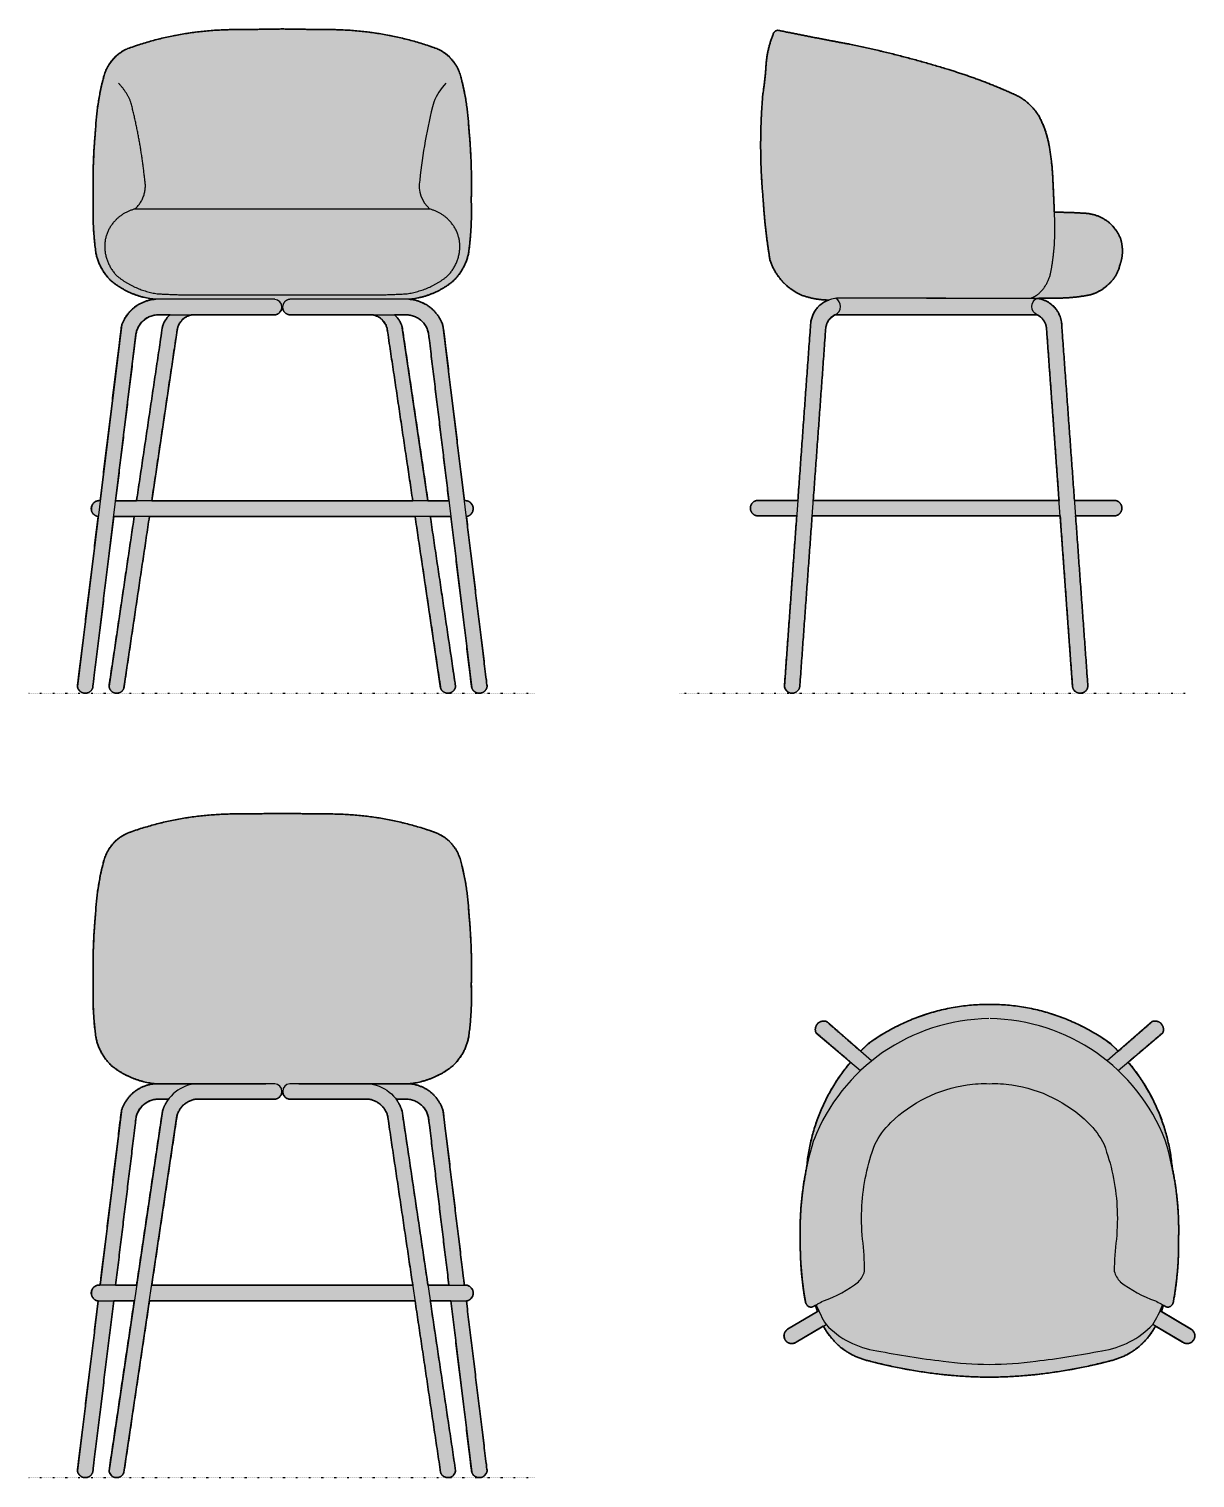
# Model space of a CAD drawing. Header units: millimetres. Extents: x 0 to 1874, y -1262 to 1068.
import ezdxf

# ---------------------------------------------------------------- set-up
doc = ezdxf.new("R2010")
doc.units = ezdxf.units.MM
doc.linetypes.add('Dots', pattern=[1, 0, -1])
doc.layers.add('Blocks', color=7, linetype='Continuous')
doc.layers.add('Blocks$Fill', color=7, linetype='Continuous', true_color=0xffffff)
for name, color, linetype, lineweight, true_color in [('Blocks$Inner', 7, 'Continuous', 25, 0x007f00), ('Blocks$Outline', 7, 'Continuous', 35, 0xff3f3f), ('Groud', 7, 'Dots', 25, 0x243775)]:
    doc.layers.add(name, color=color, linetype=linetype, lineweight=lineweight, true_color=true_color)

# ---------------------------------------------------------------- blocks, each defined once
blk = doc.blocks.new('Nest High Chair Top')
at = {"layer": 'Blocks$Fill'}
blk.add_hatch(color=256, dxfattribs=at).paths.add_polyline_path([(772.8, -280.6), (773.1, -280.8), (773.3, -281), (773.6, -281.1), (773.9, -281.3), (774.1, -281.4), (774.4, -281.6), (774.7, -281.7), (775, -281.8), (775.3, -282), (775.5, -282.1), (775.8, -282.2), (776.1, -282.3), (776.4, -282.4), (776.7, -282.5), (777, -282.6), (777.3, -282.6), (777.7, -282.7), (778, -282.8), (778.3, -282.8), (778.6, -282.9), (778.9, -282.9), (779.2, -282.9), (779.5, -282.9), (779.8, -283), (780.1, -283), (780.5, -283), (780.8, -282.9), (781.1, -282.9), (781.4, -282.9), (781.7, -282.9), (782, -282.8), (782.3, -282.8), (782.6, -282.7), (782.9, -282.6), (783.2, -282.6), (783.5, -282.5), (783.8, -282.4), (784.1, -282.3), (784.4, -282.2), (784.7, -282.1), (784.9, -282), (785.2, -281.9), (785.5, -281.7), (785.8, -281.6), (786.1, -281.4), (786.3, -281.3), (786.6, -281.1), (786.9, -280.9), (787.1, -280.8), (787.4, -280.6), (787.7, -280.4), (787.9, -280.2), (788.1, -280), (788.4, -279.8), (788.6, -279.6), (788.8, -279.4), (789.1, -279.1), (789.3, -278.9), (789.5, -278.7), (789.7, -278.5), (789.9, -278.2), (790.1, -278), (790.2, -277.7), (790.4, -277.5), (790.6, -277.2), (790.7, -277), (790.9, -276.7), (791, -276.4), (791.2, -276.2), (791.3, -275.9), (791.4, -275.6), (791.6, -275.3), (791.7, -275), (791.8, -274.7), (791.9, -274.4), (792, -274.1), (792.1, -273.8), (792.1, -273.5), (792.2, -273.2), (792.3, -272.9), (792.3, -272.6), (792.4, -272.3), (792.4, -272), (792.5, -271.7), (792.5, -271.3), (792.5, -271), (792.5, -270.7), (792.5, -270.4), (792.5, -270.1), (792.5, -269.8), (792.4, -269.5), (792.4, -269.2), (792.4, -268.9), (792.3, -268.6), (792.3, -268.3), (792.2, -268), (792.2, -267.7), (792.1, -267.4), (792, -267.1), (791.9, -266.8), (791.8, -266.5), (791.7, -266.2), (791.6, -265.9), (791.5, -265.6), (791.3, -265.3), (791.2, -265), (791.1, -264.8), (790.9, -264.5), (790.7, -264.2), (790.6, -264), (790.4, -263.7), (790.2, -263.4), (790, -263.2), (789.9, -262.9), (789.7, -262.7), (789.5, -262.4), (789.2, -262.2), (789, -262), (788.8, -261.8), (788.6, -261.5), (788.4, -261.3), (788.1, -261.1), (787.9, -260.9), (787.6, -260.7), (787.4, -260.5), (787.1, -260.4), (786.9, -260.2), (786.6, -260), (738.7, -231.5), (740.4, -226.5), (742, -221.5), (744.9, -223.2), (745, -223.3), (745.2, -223.3), (745.3, -223.4), (745.5, -223.5), (745.7, -223.6), (745.8, -223.7), (746, -223.7), (746.1, -223.8), (746.3, -223.9), (746.5, -223.9), (746.6, -224), (746.8, -224.1), (747, -224.1), (747.2, -224.2), (747.4, -224.2), (747.5, -224.3), (747.7, -224.3), (747.9, -224.3), (748.1, -224.4), (748.3, -224.4), (748.5, -224.4), (748.7, -224.4), (748.9, -224.4), (749.1, -224.4), (749.3, -224.4), (749.4, -224.4), (749.6, -224.4), (749.8, -224.4), (750, -224.4), (750.2, -224.4), (750.4, -224.3), (750.6, -224.3), (750.8, -224.2), (751, -224.2), (751.2, -224.2), (751.4, -224.1), (751.6, -224), (751.7, -224), (751.9, -223.9), (752.1, -223.8), (752.3, -223.8), (752.5, -223.7), (752.6, -223.6), (752.8, -223.5), (753, -223.4), (753.1, -223.3), (753.3, -223.2), (753.5, -223.1), (753.6, -223), (753.8, -222.9), (753.9, -222.8), (754.1, -222.7), (754.2, -222.6), (754.3, -222.5), (754.5, -222.3), (754.6, -222.2), (754.7, -222.1), (754.9, -222), (755, -221.8), (755.1, -221.7), (755.2, -221.6), (755.3, -221.4), (755.4, -221.3), (755.5, -221.1), (755.6, -221), (755.8, -220.9), (755.9, -220.7), (756, -220.5), (756.1, -220.4), (756.2, -220.2), (756.3, -220.1), (756.5, -219.9), (756.6, -219.7), (756.7, -219.6), (756.8, -219.4), (756.9, -219.2), (756.9, -219.1), (757, -218.9), (757.1, -218.7), (757.2, -218.5), (757.3, -218.3), (757.4, -218.2), (757.4, -218), (757.5, -217.8), (757.6, -217.6), (757.6, -217.4), (757.7, -217.2), (757.7, -217), (757.8, -216.9), (757.8, -216.7), (757.9, -216.5), (757.9, -216.3), (758, -216.1), (758, -215.9), (758, -215.7), (758, -215.5), (760.1, -203.2), (761.9, -190.9), (763.4, -178.5), (764.6, -166.1), (765.4, -153.7), (766, -141.2), (766.3, -128.8), (766.5, -101.8), (766.3, -87.2), (765.7, -72.5), (764.7, -57.9), (763.2, -43.4), (761.2, -28.8), (758.9, -14.3), (756.1, 0), (755.5, 5.8), (754.8, 11.5), (754.1, 17.2), (753.2, 22.9), (752.1, 28.6), (751, 34.3), (749.8, 40), (748.5, 45.7), (747, 51.4), (745.5, 57), (743.8, 62.6), (742, 68.2), (740.1, 73.8), (738.1, 79.3), (736, 84.8), (733.8, 90.2), (731.5, 95.6), (729.1, 100.9), (726.6, 106.2), (724, 111.5), (721.2, 116.7), (718.4, 121.8), (715.5, 126.9), (712.5, 131.9), (709.4, 136.9), (706.3, 141.8), (703, 146.6), (699.7, 151.3), (696.2, 156), (692.7, 160.6), (689.1, 165.1), (685.5, 169.5), (741.1, 216.9), (741.3, 217.3), (741.4, 217.7), (741.6, 218.2), (741.6, 218.4), (741.7, 218.7), (741.7, 218.9), (741.8, 219.1), (741.8, 219.4), (741.9, 219.6), (741.9, 219.8), (742, 220.1), (742, 220.3), (742, 220.6), (742.1, 220.8), (742.1, 221.1), (742.1, 221.3), (742.1, 221.6), (742.1, 221.8), (742.1, 222), (742.1, 222.3), (742.1, 222.5), (742.1, 222.8), (742.1, 223), (742, 223.3), (742, 223.5), (742, 223.8), (742, 224), (741.9, 224.3), (741.9, 224.5), (741.8, 224.8), (741.8, 225), (741.7, 225.3), (741.6, 225.5), (741.6, 225.8), (741.5, 226), (741.4, 226.2), (741.4, 226.5), (741.3, 226.7), (741.2, 226.9), (741.1, 227.2), (741, 227.4), (740.9, 227.6), (740.8, 227.9), (740.7, 228.1), (740.6, 228.3), (740.5, 228.5), (740.3, 228.7), (740.2, 228.9), (740.1, 229.1), (740, 229.3), (739.8, 229.5), (739.7, 229.7), (739.5, 229.9), (739.4, 230.1), (739.3, 230.3), (739, 230.7), (738.7, 231), (738.3, 231.4), (738, 231.7), (737.7, 232), (737.3, 232.3), (737.1, 232.5), (737, 232.7), (736.8, 232.8), (736.6, 232.9), (736.4, 233.1), (736.2, 233.2), (736, 233.4), (735.8, 233.5), (735.6, 233.6), (735.3, 233.7), (735.1, 233.9), (734.9, 234), (734.7, 234.1), (734.5, 234.2), (734.3, 234.3), (734, 234.4), (733.8, 234.5), (733.6, 234.6), (733.3, 234.7), (733.1, 234.8), (732.9, 234.9), (732.6, 234.9), (732.4, 235), (732.1, 235.1), (731.9, 235.1), (731.7, 235.2), (731.4, 235.3), (731.2, 235.3), (730.9, 235.4), (730.7, 235.4), (730.4, 235.4), (730.2, 235.5), (729.9, 235.5), (729.7, 235.5), (729.4, 235.5), (729.2, 235.6), (728.9, 235.6), (728.7, 235.6), (728.4, 235.6), (728.2, 235.6), (727.9, 235.6), (727.7, 235.5), (727.5, 235.5), (727.2, 235.5), (727, 235.5), (726.7, 235.4), (726.5, 235.4), (726.2, 235.4), (726, 235.3), (725.8, 235.3), (725.5, 235.2), (725.3, 235.2), (724.9, 235.1), (724.4, 234.9), (724, 234.8), (669.4, 187.1), (663.2, 193.3), (656.8, 199.2), (651.6, 202.9), (646.3, 206.6), (640.9, 210.1), (635.4, 213.5), (629.9, 216.9), (624.3, 220.1), (618.6, 223.3), (612.8, 226.3), (607, 229.2), (601.1, 232), (595.2, 234.7), (589.2, 237.2), (583.1, 239.7), (577, 242), (570.8, 244.2), (564.6, 246.3), (558.4, 248.3), (552.1, 250.1), (545.7, 251.8), (539.4, 253.4), (533, 254.9), (526.6, 256.2), (520.2, 257.4), (513.8, 258.4), (507.3, 259.4), (500.9, 260.2), (494.5, 260.9), (488, 261.4), (481.6, 261.8), (475.1, 262.1), (468.7, 262.3), (462.3, 262.4), (455.9, 262.3), (449.5, 262.1), (443.1, 261.8), (436.7, 261.4), (430.2, 260.9), (423.8, 260.2), (417.3, 259.4), (410.9, 258.4), (404.5, 257.4), (398, 256.2), (391.7, 254.9), (385.3, 253.4), (378.9, 251.8), (372.6, 250.1), (366.3, 248.3), (360.1, 246.3), (353.9, 244.2), (347.7, 242), (341.6, 239.7), (335.5, 237.2), (329.5, 234.7), (323.5, 232), (317.7, 229.2), (311.8, 226.3), (306.1, 223.3), (300.4, 220.1), (294.8, 216.9), (289.2, 213.5), (283.8, 210.1), (278.4, 206.6), (273.1, 202.9), (267.9, 199.2), (261.5, 193.3), (255.3, 187.1), (200.7, 234.8), (200.3, 234.9), (199.8, 235.1), (199.4, 235.2), (199.1, 235.2), (198.9, 235.3), (198.7, 235.3), (198.4, 235.4), (198.2, 235.4), (197.9, 235.4), (197.7, 235.5), (197.5, 235.5), (197.2, 235.5), (197, 235.5), (196.7, 235.6), (196.5, 235.6), (196.2, 235.6), (196, 235.6), (195.7, 235.6), (195.5, 235.6), (195.2, 235.5), (195, 235.5), (194.7, 235.5), (194.5, 235.5), (194.2, 235.4), (194, 235.4), (193.8, 235.4), (193.5, 235.3), (193.3, 235.3), (193, 235.2), (192.8, 235.1), (192.5, 235.1), (192.3, 235), (192, 234.9), (191.8, 234.9), (191.6, 234.8), (191.3, 234.7), (191.1, 234.6), (190.9, 234.5), (190.6, 234.4), (190.4, 234.3), (190.2, 234.2), (190, 234.1), (189.8, 234), (189.5, 233.9), (189.3, 233.7), (189.1, 233.6), (188.9, 233.5), (188.7, 233.4), (188.5, 233.2), (188.3, 233.1), (188.1, 232.9), (187.9, 232.8), (187.7, 232.7), (187.5, 232.5), (187.3, 232.3), (187, 232), (186.7, 231.7), (186.3, 231.4), (186, 231), (185.7, 230.7), (185.4, 230.3), (185.3, 230.1), (185.1, 229.9), (185, 229.7), (184.8, 229.5), (184.7, 229.3), (184.6, 229.1), (184.5, 228.9), (184.3, 228.7), (184.2, 228.5), (184.1, 228.3), (184, 228.1), (183.9, 227.9), (183.8, 227.6), (183.7, 227.4), (183.6, 227.2), (183.5, 226.9), (183.4, 226.7), (183.3, 226.5), (183.2, 226.2), (183.2, 226), (183.1, 225.8), (183, 225.5), (183, 225.3), (182.9, 225), (182.8, 224.8), (182.8, 224.5), (182.8, 224.3), (182.7, 224), (182.7, 223.8), (182.7, 223.5), (182.6, 223.3), (182.6, 223), (182.6, 222.8), (182.6, 222.5), (182.6, 222.3), (182.6, 222), (182.6, 221.8), (182.6, 221.6), (182.6, 221.3), (182.6, 221.1), (182.6, 220.8), (182.6, 220.6), (182.7, 220.3), (182.7, 220.1), (182.7, 219.8), (182.8, 219.6), (182.8, 219.4), (182.9, 219.1), (182.9, 218.9), (183, 218.7), (183, 218.4), (183.1, 218.2), (183.3, 217.7), (183.4, 217.3), (183.6, 216.9), (239.2, 169.5), (235.5, 165.1), (232, 160.6), (228.4, 156), (225, 151.3), (221.7, 146.6), (218.4, 141.8), (215.2, 136.9), (212.1, 131.9), (209.1, 126.9), (206.2, 121.8), (203.4, 116.7), (200.7, 111.5), (198.1, 106.2), (195.6, 100.9), (193.2, 95.6), (190.9, 90.2), (188.7, 84.8), (186.6, 79.3), (184.6, 73.8), (182.7, 68.2), (180.9, 62.6), (179.2, 57), (177.7, 51.4), (176.2, 45.7), (174.9, 40), (173.6, 34.3), (172.5, 28.6), (171.5, 22.9), (170.6, 17.2), (169.8, 11.5), (169.2, 5.8), (168.6, 0), (165.8, -14.3), (163.4, -28.8), (161.5, -43.4), (160, -57.9), (159, -72.5), (158.3, -87.2), (158.1, -101.8), (158.6, -141.2), (159.2, -153.7), (160.1, -166.1), (161.3, -178.5), (162.8, -190.9), (164.6, -203.2), (166.6, -215.5), (166.7, -215.7), (166.7, -215.9), (166.7, -216.1), (166.8, -216.3), (166.8, -216.5), (166.8, -216.7), (166.9, -216.9), (166.9, -217), (167, -217.2), (167, -217.4), (167.1, -217.6), (167.2, -217.8), (167.2, -218), (167.3, -218.2), (167.4, -218.3), (167.5, -218.5), (167.6, -218.7), (167.6, -218.9), (167.7, -219.1), (167.8, -219.2), (167.9, -219.4), (168, -219.6), (168.1, -219.7), (168.2, -219.9), (168.3, -220.1), (168.4, -220.2), (168.6, -220.4), (168.7, -220.5), (168.8, -220.7), (168.9, -220.9), (169, -221), (169.2, -221.1), (169.3, -221.3), (169.4, -221.4), (169.5, -221.6), (169.6, -221.7), (169.7, -221.8), (169.8, -222), (169.9, -222.1), (170.1, -222.2), (170.2, -222.3), (170.3, -222.5), (170.5, -222.6), (170.6, -222.7), (170.8, -222.8), (170.9, -222.9), (171.1, -223), (171.2, -223.1), (171.4, -223.2), (171.5, -223.3), (171.7, -223.4), (171.9, -223.5), (172, -223.6), (172.2, -223.7), (172.4, -223.8), (172.6, -223.8), (172.7, -223.9), (172.9, -224), (173.1, -224), (173.3, -224.1), (173.5, -224.2), (173.7, -224.2), (173.9, -224.2), (174.1, -224.3), (174.3, -224.3), (174.4, -224.4), (174.6, -224.4), (174.8, -224.4), (175, -224.4), (175.2, -224.4), (175.4, -224.4), (175.6, -224.4), (175.8, -224.4), (176, -224.4), (176.2, -224.4), (176.4, -224.4), (176.6, -224.4), (176.8, -224.3), (176.9, -224.3), (177.1, -224.3), (177.3, -224.2), (177.5, -224.2), (177.7, -224.1), (177.9, -224.1), (178, -224), (178.2, -223.9), (178.4, -223.9), (178.5, -223.8), (178.7, -223.7), (178.9, -223.7), (179, -223.6), (179.2, -223.5), (179.3, -223.4), (179.5, -223.3), (179.6, -223.3), (179.8, -223.2), (182.6, -221.5), (184.2, -226.5), (186, -231.5), (138, -260), (137.8, -260.2), (137.5, -260.4), (137.3, -260.5), (137, -260.7), (136.8, -260.9), (136.6, -261.1), (136.3, -261.3), (136.1, -261.5), (135.9, -261.8), (135.6, -262), (135.4, -262.2), (135.2, -262.4), (135, -262.7), (134.8, -262.9), (134.6, -263.2), (134.4, -263.4), (134.3, -263.7), (134.1, -264), (133.9, -264.2), (133.8, -264.5), (133.6, -264.8), (133.5, -265), (133.3, -265.3), (133.2, -265.6), (133.1, -265.9), (133, -266.2), (132.9, -266.5), (132.8, -266.8), (132.7, -267.1), (132.6, -267.4), (132.5, -267.7), (132.5, -268), (132.4, -268.3), (132.3, -268.6), (132.3, -268.9), (132.3, -269.2), (132.2, -269.5), (132.2, -269.8), (132.2, -270.1), (132.2, -270.4), (132.2, -270.7), (132.2, -271), (132.2, -271.3), (132.2, -271.7), (132.3, -272), (132.3, -272.3), (132.3, -272.6), (132.4, -272.9), (132.5, -273.2), (132.5, -273.5), (132.6, -273.8), (132.7, -274.1), (132.8, -274.4), (132.9, -274.7), (133, -275), (133.1, -275.3), (133.2, -275.6), (133.4, -275.9), (133.5, -276.2), (133.6, -276.4), (133.8, -276.7), (133.9, -277), (134.1, -277.2), (134.3, -277.5), (134.4, -277.7), (134.6, -278), (134.8, -278.2), (135, -278.5), (135.2, -278.7), (135.4, -278.9), (135.6, -279.1), (135.8, -279.4), (136.1, -279.6), (136.3, -279.8), (136.5, -280), (136.8, -280.2), (137, -280.4), (137.3, -280.6), (137.5, -280.8), (137.8, -280.9), (138.1, -281.1), (138.3, -281.3), (138.6, -281.4), (138.9, -281.6), (139.2, -281.7), (139.4, -281.9), (139.7, -282), (140, -282.1), (140.3, -282.2), (140.6, -282.3), (140.9, -282.4), (141.2, -282.5), (141.5, -282.6), (141.8, -282.6), (142.1, -282.7), (142.4, -282.8), (142.7, -282.8), (143, -282.9), (143.3, -282.9), (143.6, -282.9), (143.9, -282.9), (144.2, -283), (144.5, -283), (144.8, -283), (145.1, -282.9), (145.5, -282.9), (145.8, -282.9), (146.1, -282.9), (146.4, -282.8), (146.7, -282.8), (147, -282.7), (147.3, -282.6), (147.6, -282.6), (147.9, -282.5), (148.2, -282.4), (148.5, -282.3), (148.8, -282.2), (149.1, -282.1), (149.4, -282), (149.7, -281.8), (150, -281.7), (150.3, -281.6), (150.5, -281.4), (150.8, -281.3), (151.1, -281.1), (151.3, -281), (151.6, -280.8), (151.8, -280.6), (195.4, -254.9), (196.8, -257.4), (198.3, -260), (199.8, -262.5), (201.5, -265), (203.2, -267.5), (205, -269.9), (206.8, -272.3), (208.8, -274.6), (210.8, -276.9), (212.8, -279.1), (214.9, -281.3), (217.1, -283.4), (219.4, -285.5), (221.7, -287.5), (224.1, -289.5), (226.5, -291.4), (229, -293.2), (231.5, -294.9), (234.1, -296.6), (236.7, -298.2), (239.3, -299.7), (242, -301.2), (244.7, -302.5), (247.5, -303.8), (250.3, -305), (253.1, -306.1), (255.9, -307.2), (258.7, -308.2), (261.6, -309.1), (264.4, -309.9), (267.3, -310.6), (270.1, -311.2), (293.7, -317), (317.4, -322.1), (341.4, -326.5), (365.4, -330.1), (389.6, -333), (413.8, -335.1), (438.1, -336.5), (462.3, -337.1), (486.6, -336.5), (510.9, -335.1), (535.1, -333), (559.2, -330.1), (583.3, -326.5), (607.2, -322.1), (631, -317), (654.5, -311.2), (657.4, -310.6), (660.3, -309.9), (663.1, -309.1), (666, -308.2), (668.8, -307.2), (671.6, -306.1), (674.4, -305), (677.2, -303.8), (679.9, -302.5), (682.7, -301.2), (685.3, -299.7), (688, -298.2), (690.6, -296.6), (693.2, -294.9), (695.7, -293.2), (698.2, -291.4), (700.6, -289.5), (703, -287.5), (705.3, -285.5), (707.5, -283.4), (709.7, -281.3), (711.9, -279.1), (713.9, -276.9), (715.9, -274.6), (717.8, -272.3), (719.7, -269.9), (721.5, -267.5), (723.2, -265), (724.8, -262.5), (726.4, -260), (727.9, -257.4), (729.3, -254.9)], flags=0)
at = {"layer": 'Blocks$Inner'}
for p, q in [((273.1, 171.6), (200.7, 234.8)), ((724, 234.8), (651.6, 171.6)), ((183.6, 216.9), (255.1, 155.9)), ((669.5, 155.9), (741.1, 216.9)), ((188, -230.3), (137.8, -260.2)), ((736.7, -230.3), (786.9, -260.2)), ((151.8, -280.6), (199.8, -252.3)), ((772.9, -280.6), (724.9, -252.3))]:
    blk.add_line(p, q, dxfattribs=at)
for centre, radius, start, end in [((461.4, -65.7), 328.1, 89.733, 126.1453), ((463.3, -65.7), 328.1, 53.8547, 90.267), ((465.4, -66.6), 306.1, 90.7475, 158.8523), ((196.1, 222), 13.6, 70.2129, 202.2843), ((459.3, -66.6), 306.1, 21.1477, 89.2525), ((728.6, 222), 13.6, 337.7157, 109.7871), ((472.7, -27.3), 305.3, 132.1232, 135.4012), ((452, -27.3), 305.3, 44.5988, 47.8768), ((472.7, -27.3), 305.3, 139.8827, 174.8717), ((452, -27.3), 305.3, 5.1283, 40.1173), ((653, -101.2), 494.9, 162.9577, 181.7563), ((271.7, -101.2), 494.9, 358.2437, 17.0423), ((676.9, -123), 518.6, 179.2621, 190.2734), ((-98.1, -164.2), 359.8, 359.5913, 7.7958), ((1022.8, -164.2), 359.8, 172.2042, 180.4087), ((247.7, -123), 518.6, 349.7266, 0.7379), ((133.6, -34.7), 190.1, 289.0287, 308.4815), ((227.4, -158), 35.4, 313.8603, 345.6763), ((697.3, -158), 35.4, 194.3237, 226.1397), ((791, -34.7), 190.1, 231.5185, 250.9713), ((177, -214.3), 10.4, 186.933, 221.4648), ((175.5, -216.6), 7.8, 215.4461, 302.9984), ((173.9, -209.1), 15.3, 271.7634, 272.1427), ((177, -214.3), 10.4, 255.9183, 255.9966), ((-232.5, 485.8), 820.1, 300.1804, 300.7156), ((386.7, -158.8), 213.5, 197.0774, 199.9055), ((350.6, -157.3), 178.2, 200.8482, 212.2212), ((574.1, -157.3), 178.2, 327.7788, 339.1518), ((1157.2, 485.8), 820.1, 239.2844, 239.8196), ((538, -158.8), 213.5, 340.0945, 342.9226), ((749.2, -216.6), 7.8, 237.0016, 324.5539), ((747.7, -214.3), 10.4, 284.0034, 284.0817), ((750.8, -209.1), 15.3, 267.8573, 268.2366), ((747.7, -214.3), 10.4, 318.5352, 353.067), ((293, -203.1), 110.5, 207.9202, 258.0432), ((300.3, -157.9), 137.9, 223.1816, 262.1216), ((624.3, -157.9), 137.9, 277.8784, 316.8184), ((631.7, -203.1), 110.5, 281.9568, 332.0798), ((144.6, -270.6), 12.4, 121.764, 305.9079), ((780.1, -270.6), 12.4, 234.0921, 58.236), ((537.6, 990.8), 1310.6, 258.7286, 263.4401), ((387.1, 990.8), 1310.6, 276.5599, 281.2714), ((470.4, 449.1), 786.3, 255.2436, 269.4128), ((466.2, 264.1), 580.6, 262.2467, 269.6188), ((454.3, 449.1), 786.3, 270.5872, 284.7564), ((458.5, 264.1), 580.6, 270.3812, 277.7533)]:
    blk.add_arc(centre, radius, start, end, dxfattribs=at)
at = {"layer": 'Blocks$Inner', "extrusion": (0, 0, -1)}
for centre, radius, start, end in [((-458.1, -85), 220.2, 45.5836, 81.7385), ((-454.8, -54.8), 189.8, 81.4079, 92.2646), ((-469.8, -54.8), 189.8, 87.7354, 98.5921), ((-466.6, -85), 220.2, 98.2615, 134.4164), ((-384.1, -13.5), 117.3, 25.4339, 46.9579), ((-540.6, -13.5), 117.3, 133.0421, 154.5661), ((-600, -82.6), 343.4, 3.4965, 20.3707), ((-324.6, -82.6), 343.4, 159.6293, 176.5035), ((-612.4, -81.7), 355.6, 354.5617, 3.2279), ((-312.3, -81.7), 355.6, 176.7721, 185.4383), ((-1730.3, -3153.3), 3315.5, 62.2453, 62.4256), ((805.7, -3153.3), 3315.5, 117.5744, 117.7547)]:
    blk.add_arc(centre, radius, start, end, dxfattribs=at)
at = {"layer": 'Blocks$Outline'}
for points in [[(186, -231.5), (138, -260)], [(786.6, -260), (738.7, -231.5)], [(151.8, -280.6), (195.4, -254.9)], [(729.3, -254.9), (772.8, -280.6)]]:
    blk.add_lwpolyline(points, dxfattribs=at)
for points, weights, knots in [([(462.3, 262.4), (354.8, 262.7), (267.9, 199.2), (261.4, 193.4), (255.3, 187.1)], [0.999707796895, 0.950084980152, 1, 0.999590900079, 1], [0.610239, 0.610239, 0.610239, 208.485627, 208.485627, 225.954604, 225.954604, 225.954604]), ([(669.4, 187.1), (663.2, 193.4), (656.8, 199.2), (569.9, 262.7), (462.3, 262.4)], [1, 0.999590900079, 1, 0.950084980279, 0.999707796643], [0, 0, 0, 17.468977, 17.468977, 225.344364, 225.344364, 225.344364]), ([(255.3, 187.1), (228, 211), (200.7, 234.8), (192.4, 237.7), (186.3, 231.4), (180.2, 225), (183.6, 216.9), (211.4, 193.2), (239.2, 169.5)], [1, 1, 1, 0.83850089174, 1, 0.83850089174, 1, 1, 1], [23.602475, 23.602475, 23.602475, 96.048719, 96.048719, 111.670461, 111.670461, 127.292204, 127.292204, 200.365234, 200.365234, 200.365234]), ([(685.5, 169.5), (713.3, 193.2), (741.1, 216.9), (744.4, 225), (738.3, 231.4), (732.3, 237.7), (724, 234.8), (696.7, 211), (669.4, 187.1)], [1, 1, 1, 0.83850089174, 1, 0.83850089174, 1, 1, 1], [20.911865, 20.911865, 20.911865, 93.984895, 93.984895, 109.606638, 109.606638, 125.22838, 125.22838, 197.674624, 197.674624, 197.674624]), ([(168.6, 0), (156.6, -57.5), (158.4, -116.3), (157.7, -166.3), (166.6, -215.5), (167, -218.7), (169.2, -221.1), (173.5, -227.2), (179.8, -223.2), (181.2, -222.3), (182.6, -221.5)], [0.994596203539, 0.99032257843, 1, 0.995386766541, 1, 0.954937640961, 1, 0.722048249936, 1, 0.999995280444, 0.999994644998], [409.236602, 409.236602, 409.236602, 526.272646, 526.272646, 625.942116, 625.942116, 632.208725, 632.208725, 644.131157, 644.131157, 647.445893, 647.445893, 647.445893]), ([(742, -221.5), (743.5, -222.3), (744.9, -223.2), (751.2, -227.2), (755.5, -221.1), (757.7, -218.7), (758, -215.5), (767, -166.3), (766.3, -116.3), (768.1, -57.5), (756.1, 0)], [0.999994644998, 0.999995280444, 1, 0.722048249935, 1, 0.95493764096, 1, 0.995386766541, 1, 0.99032257843, 0.994596203539], [1696.154279, 1696.154279, 1696.154279, 1699.469014, 1699.469014, 1711.391446, 1711.391446, 1717.658055, 1717.658055, 1817.327525, 1817.327525, 1934.36357, 1934.36357, 1934.36357]), ([(195.4, -254.9), (219.6, -300.5), (270.1, -311.2), (364.6, -336.1), (462.3, -337.1), (560, -336.1), (654.5, -311.2), (705.1, -300.5), (729.3, -254.9)], [1, 0.905853839892, 1, 0.992365166984, 1, 0.992365166984, 1, 0.905853839892, 1], [0, 0, 0, 96.648217, 96.648217, 291.087054, 291.087054, 485.525892, 485.525892, 582.174109, 582.174109, 582.174109]), ([(138, -260), (133.6, -262.8), (132.5, -268), (131.3, -273.1), (134.3, -277.5), (137.2, -281.8), (142.4, -282.8), (147.6, -283.7), (151.8, -280.6)], [1, 0.920382169525, 1, 0.920382169525, 1, 0.920382169525, 1, 0.920382169525, 1], [0, 0, 0, 9.954391, 9.954391, 19.908781, 19.908781, 29.863172, 29.863172, 39.817563, 39.817563, 39.817563]), ([(772.8, -280.6), (777.1, -283.7), (782.3, -282.8), (787.5, -281.8), (790.4, -277.5), (793.3, -273.1), (792.2, -268), (791.1, -262.8), (786.6, -260)], [1, 0.920382169525, 1, 0.920382169525, 1, 0.920382169525, 1, 0.920382169525, 1], [0, 0, 0, 9.954391, 9.954391, 19.908781, 19.908781, 29.863172, 29.863172, 39.817563, 39.817563, 39.817563])]:
    blk.add_rational_spline(points, weights, degree=2, knots=knots, dxfattribs=at)
for points, weights in [([(239.2, 169.5), (177.2, 95.9), (168.6, 0)], [1, 0.953745646299, 1]), ([(756.1, 0), (747.5, 95.9), (685.5, 169.5)], [1, 0.953745646299, 1]), ([(182.6, -221.5), (184.2, -226.5), (186, -231.5)], [1, 0.999695471333, 1]), ([(738.7, -231.5), (740.5, -226.5), (742, -221.5)], [1, 0.999695471333, 1])]:
    blk.add_rational_spline(points, weights, degree=2, dxfattribs=at)
blk = doc.blocks.new('Nest High Chair Back')
at = {"layer": 'Blocks$Fill'}
h = blk.add_hatch(color=256, dxfattribs=at)
h.paths.add_polyline_path([(677.9, 284.1), (711.5, 9), (711.6, 8.7), (711.7, 8.5), (711.7, 8.3), (711.8, 8), (711.9, 7.8), (712, 7.6), (712.1, 7.3), (712.2, 7.1), (712.4, 6.9), (712.5, 6.6), (712.6, 6.4), (712.7, 6.2), (712.9, 6), (713, 5.7), (713.2, 5.5), (713.3, 5.3), (713.5, 5.1), (713.7, 4.9), (713.8, 4.6), (714, 4.4), (714.2, 4.2), (714.4, 4), (714.6, 3.8), (714.8, 3.6), (715, 3.4), (715.2, 3.3), (715.4, 3.1), (715.6, 2.9), (715.8, 2.7), (716, 2.6), (716.2, 2.4), (716.5, 2.2), (716.7, 2.1), (716.9, 1.9), (717.2, 1.8), (717.4, 1.6), (717.7, 1.5), (717.9, 1.4), (718.1, 1.3), (718.4, 1.1), (718.7, 1), (718.9, 0.9), (719.2, 0.8), (719.4, 0.7), (719.7, 0.6), (719.9, 0.6), (720.2, 0.5), (720.5, 0.4), (720.7, 0.4), (721, 0.3), (721.2, 0.2), (721.5, 0.2), (721.8, 0.2), (722, 0.1), (722.3, 0.1), (722.5, 0.1), (722.8, 0), (723.1, 0), (723.3, 0), (723.6, 0), (723.8, 0), (724.1, 0), (724.3, 0), (724.6, 0), (724.8, 0.1), (725.1, 0.1), (725.3, 0.1), (725.6, 0.2), (725.8, 0.2), (726.1, 0.2), (726.3, 0.3), (726.6, 0.4), (726.8, 0.4), (727.1, 0.5), (727.3, 0.6), (727.6, 0.6), (727.8, 0.7), (728.1, 0.8), (728.3, 0.9), (728.6, 1), (728.8, 1.1), (729.1, 1.2), (729.3, 1.4), (729.6, 1.5), (729.8, 1.6), (730.1, 1.7), (730.3, 1.9), (730.5, 2), (730.8, 2.2), (731, 2.3), (731.2, 2.5), (731.4, 2.7), (731.6, 2.8), (731.9, 3), (732.1, 3.2), (732.3, 3.4), (732.5, 3.6), (732.7, 3.8), (732.9, 4), (733.1, 4.2), (733.2, 4.4), (733.4, 4.6), (733.6, 4.8), (733.8, 5), (733.9, 5.2), (734.1, 5.5), (734.2, 5.7), (734.4, 5.9), (734.5, 6.2), (734.7, 6.4), (734.8, 6.6), (734.9, 6.9), (735, 7.1), (735.2, 7.4), (735.3, 7.6), (735.4, 7.8), (735.5, 8.1), (735.6, 8.3), (735.7, 8.6), (735.7, 8.8), (735.8, 9.1), (735.9, 9.3), (736, 9.6), (736, 9.8), (736.1, 10.1), (736.1, 10.3), (736.2, 10.6), (736.2, 10.8), (702.9, 284.1), (703.1, 284.2), (703.4, 284.2), (703.7, 284.3), (704, 284.3), (704.3, 284.4), (704.6, 284.5), (704.8, 284.6), (705.1, 284.6), (705.4, 284.7), (705.7, 284.8), (706, 285), (706.3, 285.1), (706.5, 285.2), (706.8, 285.3), (707.1, 285.5), (707.4, 285.6), (707.7, 285.8), (707.9, 286), (708.2, 286.1), (708.5, 286.3), (708.7, 286.5), (709, 286.7), (709.2, 286.9), (709.5, 287.1), (709.7, 287.3), (710, 287.5), (710.2, 287.8), (710.4, 288), (710.6, 288.3), (710.9, 288.5), (711.1, 288.7), (711.3, 289), (711.5, 289.3), (711.7, 289.5), (711.8, 289.8), (712, 290.1), (712.2, 290.4), (712.3, 290.7), (712.5, 290.9), (712.6, 291.2), (712.8, 291.5), (712.9, 291.8), (713, 292.1), (713.2, 292.4), (713.3, 292.7), (713.4, 293), (713.4, 293.3), (713.5, 293.6), (713.6, 293.9), (713.7, 294.2), (713.7, 294.6), (713.8, 294.9), (713.8, 295.2), (713.9, 295.5), (713.9, 295.8), (713.9, 296.1), (713.9, 296.4), (713.9, 296.7), (713.9, 297), (713.9, 297.3), (713.9, 297.5), (713.9, 297.8), (713.9, 298.1), (713.8, 298.4), (713.8, 298.7), (713.8, 299), (713.7, 299.2), (713.7, 299.5), (713.6, 299.8), (713.5, 300.1), (713.4, 300.4), (713.4, 300.7), (713.3, 301), (713.2, 301.2), (713.1, 301.5), (712.9, 301.8), (712.8, 302.1), (712.7, 302.4), (712.5, 302.7), (712.4, 302.9), (712.2, 303.2), (712.1, 303.5), (711.9, 303.8), (711.7, 304), (711.6, 304.3), (711.4, 304.6), (711.2, 304.8), (711, 305.1), (710.7, 305.3), (710.5, 305.6), (710.3, 305.8), (710.1, 306), (709.8, 306.2), (709.6, 306.5), (709.3, 306.7), (709.1, 306.9), (708.8, 307.1), (708.6, 307.3), (708.3, 307.5), (708, 307.7), (707.7, 307.8), (707.5, 308), (707.2, 308.2), (706.9, 308.3), (706.6, 308.4), (706.3, 308.6), (706, 308.7), (705.7, 308.8), (705.4, 308.9), (705.1, 309), (704.8, 309.1), (704.5, 309.2), (704.2, 309.3), (703.9, 309.4), (703.6, 309.4), (703.3, 309.5), (703, 309.5), (702.7, 309.6), (702.4, 309.6), (702.1, 309.6), (701.8, 309.7), (701.5, 309.7), (701.2, 309.7), (700.9, 309.7), (700.6, 309.7), (700.3, 309.7), (700, 309.6), (699.7, 309.6), (665.7, 588.8), (665.3, 590.7), (664.9, 591.7), (664.6, 592.8), (664.2, 593.8), (663.8, 594.9), (663.4, 595.9), (662.9, 596.9), (662.5, 597.9), (662, 599), (661.5, 600), (661, 601), (660.4, 602), (659.8, 603), (659.3, 604), (658.6, 605), (658, 605.9), (657.4, 606.9), (656.7, 607.9), (656, 608.8), (655.3, 609.7), (654.6, 610.7), (653.8, 611.6), (653.1, 612.5), (652.3, 613.4), (651.5, 614.2), (650.7, 615.1), (649.8, 615.9), (649, 616.7), (648.1, 617.6), (647.2, 618.4), (646.3, 619.1), (645.4, 619.9), (644.4, 620.6), (643.5, 621.4), (642.5, 622.1), (641.6, 622.7), (640.6, 623.4), (639.6, 624.1), (638.6, 624.7), (637.5, 625.3), (636.5, 625.9), (635.5, 626.4), (634.4, 627), (633.3, 627.5), (632.3, 628), (631.2, 628.5), (630.1, 628.9), (629, 629.4), (627.9, 629.8), (626.8, 630.2), (625.8, 630.5), (624.6, 630.9), (623.5, 631.2), (622.4, 631.5), (621.3, 631.8), (620.2, 632), (619.1, 632.3), (618, 632.5), (616.9, 632.7), (615.8, 632.9), (614.7, 633), (613.6, 633.1), (612.5, 633.3), (611.4, 633.4), (610.3, 633.4), (612.7, 633.7), (615.1, 634), (617.5, 634.3), (619.9, 634.7), (622.3, 635.1), (624.7, 635.6), (627.1, 636.1), (629.5, 636.6), (631.9, 637.3), (634.3, 637.9), (636.7, 638.6), (639, 639.3), (641.3, 640.1), (643.7, 641), (646, 641.8), (648.3, 642.8), (650.5, 643.7), (652.8, 644.7), (655, 645.8), (657.3, 646.9), (659.4, 648), (661.6, 649.2), (663.8, 650.4), (665.9, 651.6), (668, 652.9), (670, 654.2), (672.1, 655.6), (674.1, 657), (676.1, 658.4), (678, 659.8), (679.9, 661.3), (681.8, 662.8), (682.9, 664), (684.1, 665.1), (685.2, 666.3), (686.2, 667.5), (687.3, 668.7), (688.3, 669.9), (689.4, 671.1), (690.4, 672.4), (691.3, 673.7), (692.3, 675), (693.2, 676.3), (694.1, 677.7), (695, 679.1), (695.9, 680.4), (696.7, 681.8), (697.5, 683.3), (698.3, 684.7), (699, 686.1), (699.7, 687.6), (700.4, 689.1), (701.1, 690.6), (701.7, 692), (702.3, 693.6), (702.9, 695.1), (703.4, 696.6), (704, 698.1), (704.5, 699.6), (704.9, 701.2), (705.3, 702.7), (705.7, 704.3), (706.1, 705.8), (706.4, 707.4), (707.8, 718), (708.9, 728.7), (709.8, 739.4), (710.5, 750.1), (710.9, 760.9), (711.1, 771.6), (711.1, 782.3), (710.8, 793.1), (711.1, 821.6), (710.7, 850.1), (709.3, 878.6), (707, 907), (706.4, 917.1), (705.6, 927.3), (704.4, 937.4), (703, 947.6), (701.4, 957.6), (699.5, 967.7), (697.3, 977.6), (694.9, 987.5), (694.5, 989.5), (694, 991.4), (693.5, 993.4), (692.9, 995.3), (692.2, 997.2), (691.5, 999.1), (690.7, 1001.1), (689.9, 1002.9), (689, 1004.8), (688, 1006.7), (687, 1008.5), (685.9, 1010.3), (684.8, 1012), (683.6, 1013.7), (682.3, 1015.4), (681, 1017.1), (679.7, 1018.7), (678.3, 1020.3), (676.8, 1021.8), (675.3, 1023.3), (673.8, 1024.7), (672.2, 1026.1), (670.6, 1027.4), (669, 1028.7), (667.3, 1029.9), (665.6, 1031), (663.9, 1032.1), (662.1, 1033.2), (660.3, 1034.1), (658.6, 1035.1), (656.8, 1035.9), (654.9, 1036.7), (644.5, 1040.4), (634.1, 1043.8), (623.5, 1047), (612.8, 1050), (602.1, 1052.7), (591.3, 1055.2), (580.5, 1057.5), (569.6, 1059.5), (558.6, 1061.3), (547.7, 1062.9), (536.7, 1064.2), (525.7, 1065.3), (514.6, 1066.1), (503.6, 1066.7), (492.6, 1067), (481.6, 1067.2), (407, 1068.1), (332.5, 1067.2), (321.5, 1067), (310.4, 1066.7), (299.4, 1066.1), (288.4, 1065.3), (277.4, 1064.2), (266.4, 1062.9), (255.4, 1061.3), (244.5, 1059.5), (233.6, 1057.5), (222.7, 1055.2), (211.9, 1052.7), (201.2, 1050), (190.6, 1047), (180, 1043.8), (169.5, 1040.4), (159.1, 1036.7), (157.3, 1035.9), (155.5, 1035.1), (153.7, 1034.1), (151.9, 1033.2), (150.2, 1032.1), (148.4, 1031), (146.7, 1029.9), (145.1, 1028.7), (143.4, 1027.4), (141.8, 1026.1), (140.2, 1024.7), (138.7, 1023.3), (137.2, 1021.8), (135.8, 1020.3), (134.4, 1018.7), (133, 1017.1), (131.7, 1015.4), (130.5, 1013.7), (129.3, 1012), (128.1, 1010.3), (127.1, 1008.5), (126, 1006.7), (125.1, 1004.8), (124.2, 1002.9), (123.3, 1001.1), (122.5, 999.1), (121.8, 997.2), (121.1, 995.3), (120.5, 993.4), (120, 991.4), (119.5, 989.5), (119.1, 987.5), (116.7, 977.6), (114.5, 967.7), (112.6, 957.6), (111, 947.6), (109.6, 937.4), (108.5, 927.3), (107.6, 917.1), (107, 907), (104.8, 878.6), (103.4, 850.1), (102.9, 821.6), (103.3, 793.1), (103, 782.3), (102.9, 771.6), (103.1, 760.9), (103.5, 750.1), (104.2, 739.4), (105.1, 728.7), (106.2, 718), (107.6, 707.4), (107.9, 705.8), (108.3, 704.3), (108.7, 702.7), (109.1, 701.2), (109.6, 699.6), (110.1, 698.1), (110.6, 696.6), (111.1, 695.1), (111.7, 693.6), (112.3, 692), (113, 690.6), (113.6, 689.1), (114.3, 687.6), (115, 686.1), (115.8, 684.7), (116.6, 683.3), (117.4, 681.8), (118.2, 680.4), (119, 679.1), (119.9, 677.7), (120.8, 676.3), (121.8, 675), (122.7, 673.7), (123.7, 672.4), (124.7, 671.1), (125.7, 669.9), (126.7, 668.7), (127.8, 667.5), (128.9, 666.3), (130, 665.1), (131.1, 664), (132.2, 662.8), (134.1, 661.3), (136, 659.8), (138, 658.4), (140, 657), (142, 655.6), (144, 654.2), (146.1, 652.9), (148.2, 651.6), (150.3, 650.4), (152.4, 649.2), (154.6, 648), (156.8, 646.9), (159, 645.8), (161.2, 644.7), (163.5, 643.7), (165.8, 642.8), (168.1, 641.8), (170.4, 641), (172.7, 640.1), (175, 639.3), (177.4, 638.6), (179.8, 637.9), (182.1, 637.3), (184.5, 636.6), (186.9, 636.1), (189.3, 635.6), (191.7, 635.1), (194.1, 634.7), (196.5, 634.3), (198.9, 634), (201.3, 633.7), (203.7, 633.4), (202.6, 633.4), (201.5, 633.3), (200.5, 633.1), (199.4, 633), (198.3, 632.9), (197.1, 632.7), (196, 632.5), (194.9, 632.3), (193.8, 632), (192.7, 631.8), (191.6, 631.5), (190.5, 631.2), (189.4, 630.9), (188.3, 630.5), (187.2, 630.2), (186.1, 629.8), (185, 629.4), (183.9, 628.9), (182.8, 628.5), (181.8, 628), (180.7, 627.5), (179.6, 627), (178.6, 626.4), (177.5, 625.9), (176.5, 625.3), (175.5, 624.7), (174.5, 624.1), (173.5, 623.4), (172.5, 622.7), (171.5, 622.1), (170.6, 621.4), (169.6, 620.6), (168.7, 619.9), (167.7, 619.1), (166.8, 618.4), (166, 617.6), (165.1, 616.7), (164.2, 615.9), (163.4, 615.1), (162.6, 614.2), (161.8, 613.4), (161, 612.5), (160.2, 611.6), (159.5, 610.7), (158.7, 609.7), (158, 608.8), (157.3, 607.9), (156.7, 606.9), (156, 605.9), (155.4, 605), (154.8, 604), (154.2, 603), (153.6, 602), (153.1, 601), (152.6, 600), (152.1, 599), (151.6, 597.9), (151.1, 596.9), (150.7, 595.9), (150.3, 594.9), (149.9, 593.8), (149.5, 592.8), (149.1, 591.7), (148.8, 590.7), (148.4, 588.8), (114.3, 309.6), (114, 309.6), (113.7, 309.7), (113.4, 309.7), (113.2, 309.7), (112.9, 309.7), (112.6, 309.7), (112.3, 309.7), (112, 309.6), (111.7, 309.6), (111.4, 309.6), (111.1, 309.5), (110.8, 309.5), (110.5, 309.4), (110.2, 309.4), (109.8, 309.3), (109.5, 309.2), (109.2, 309.1), (108.9, 309), (108.6, 308.9), (108.3, 308.8), (108, 308.7), (107.7, 308.6), (107.4, 308.4), (107.2, 308.3), (106.9, 308.2), (106.6, 308), (106.3, 307.8), (106, 307.7), (105.7, 307.5), (105.5, 307.3), (105.2, 307.1), (105, 306.9), (104.7, 306.7), (104.4, 306.5), (104.2, 306.2), (104, 306), (103.7, 305.8), (103.5, 305.6), (103.3, 305.3), (103.1, 305.1), (102.9, 304.8), (102.7, 304.6), (102.5, 304.3), (102.3, 304), (102.1, 303.8), (102, 303.5), (101.8, 303.2), (101.6, 302.9), (101.5, 302.7), (101.4, 302.4), (101.2, 302.1), (101.1, 301.8), (101, 301.5), (100.9, 301.2), (100.8, 301), (100.7, 300.7), (100.6, 300.4), (100.5, 300.1), (100.5, 299.8), (100.4, 299.5), (100.3, 299.2), (100.3, 299), (100.2, 298.7), (100.2, 298.4), (100.2, 298.1), (100.1, 297.8), (100.1, 297.5), (100.1, 297.3), (100.1, 297), (100.1, 296.7), (100.1, 296.4), (100.1, 296.1), (100.2, 295.8), (100.2, 295.5), (100.2, 295.2), (100.3, 294.9), (100.3, 294.6), (100.4, 294.2), (100.4, 293.9), (100.5, 293.6), (100.6, 293.3), (100.7, 293), (100.8, 292.7), (100.9, 292.4), (101, 292.1), (101.1, 291.8), (101.3, 291.5), (101.4, 291.2), (101.5, 290.9), (101.7, 290.7), (101.9, 290.4), (102, 290.1), (102.2, 289.8), (102.4, 289.5), (102.6, 289.3), (102.8, 289), (103, 288.7), (103.2, 288.5), (103.4, 288.3), (103.6, 288), (103.9, 287.8), (104.1, 287.5), (104.3, 287.3), (104.6, 287.1), (104.8, 286.9), (105.1, 286.7), (105.3, 286.5), (105.6, 286.3), (105.9, 286.1), (106.1, 286), (106.4, 285.8), (106.7, 285.6), (106.9, 285.5), (107.2, 285.3), (107.5, 285.2), (107.8, 285.1), (108.1, 285), (108.3, 284.8), (108.6, 284.7), (108.9, 284.6), (109.2, 284.6), (109.5, 284.5), (109.8, 284.4), (110.1, 284.3), (110.3, 284.3), (110.6, 284.2), (110.9, 284.2), (111.2, 284.1), (77.8, 10.8), (77.9, 10.6), (77.9, 10.3), (78, 10.1), (78, 9.8), (78.1, 9.6), (78.2, 9.3), (78.2, 9.1), (78.3, 8.8), (78.4, 8.6), (78.5, 8.3), (78.6, 8.1), (78.7, 7.8), (78.8, 7.6), (78.9, 7.4), (79, 7.1), (79.1, 6.9), (79.2, 6.6), (79.4, 6.4), (79.5, 6.2), (79.7, 5.9), (79.8, 5.7), (80, 5.5), (80.1, 5.2), (80.3, 5), (80.5, 4.8), (80.6, 4.6), (80.8, 4.4), (81, 4.2), (81.2, 4), (81.4, 3.8), (81.6, 3.6), (81.8, 3.4), (82, 3.2), (82.2, 3), (82.4, 2.8), (82.6, 2.7), (82.8, 2.5), (83.1, 2.3), (83.3, 2.2), (83.5, 2), (83.8, 1.9), (84, 1.7), (84.2, 1.6), (84.5, 1.5), (84.7, 1.4), (85, 1.2), (85.2, 1.1), (85.5, 1), (85.7, 0.9), (86, 0.8), (86.2, 0.7), (86.5, 0.6), (86.7, 0.6), (87, 0.5), (87.2, 0.4), (87.5, 0.4), (87.7, 0.3), (88, 0.2), (88.2, 0.2), (88.5, 0.2), (88.7, 0.1), (89, 0.1), (89.2, 0.1), (89.5, 0), (89.7, 0), (90, 0), (90.2, 0), (90.5, 0), (90.7, 0), (91, 0), (91.2, 0), (91.5, 0.1), (91.8, 0.1), (92, 0.1), (92.3, 0.2), (92.5, 0.2), (92.8, 0.2), (93.1, 0.3), (93.3, 0.4), (93.6, 0.4), (93.8, 0.5), (94.1, 0.6), (94.4, 0.6), (94.6, 0.7), (94.9, 0.8), (95.1, 0.9), (95.4, 1), (95.6, 1.1), (95.9, 1.3), (96.1, 1.4), (96.4, 1.5), (96.6, 1.6), (96.9, 1.8), (97.1, 1.9), (97.3, 2.1), (97.6, 2.2), (97.8, 2.4), (98, 2.6), (98.2, 2.7), (98.5, 2.9), (98.7, 3.1), (98.9, 3.3), (99.1, 3.4), (99.3, 3.6), (99.5, 3.8), (99.7, 4), (99.9, 4.2), (100, 4.4), (100.2, 4.6), (100.4, 4.9), (100.5, 5.1), (100.7, 5.3), (100.9, 5.5), (101, 5.7), (101.2, 6), (101.3, 6.2), (101.4, 6.4), (101.6, 6.6), (101.7, 6.9), (101.8, 7.1), (101.9, 7.3), (102, 7.6), (102.1, 7.8), (102.2, 8), (102.3, 8.3), (102.4, 8.5), (102.5, 8.7), (102.5, 9), (136.1, 284.1), (169.1, 284.1), (128.6, 11.1), (128.6, 10.9), (128.6, 10.6), (128.7, 10.4), (128.7, 10.1), (128.7, 9.9), (128.8, 9.7), (128.9, 9.4), (128.9, 9.2), (129, 8.9), (129.1, 8.7), (129.1, 8.4), (129.2, 8.2), (129.3, 8), (129.4, 7.7), (129.5, 7.5), (129.6, 7.2), (129.7, 7), (129.8, 6.8), (130, 6.5), (130.1, 6.3), (130.2, 6.1), (130.4, 5.8), (130.5, 5.6), (130.7, 5.4), (130.8, 5.2), (131, 5), (131.1, 4.7), (131.3, 4.5), (131.5, 4.3), (131.7, 4.1), (131.8, 3.9), (132, 3.7), (132.2, 3.5), (132.4, 3.3), (132.6, 3.2), (132.8, 3), (133, 2.8), (133.2, 2.6), (133.4, 2.5), (133.7, 2.3), (133.9, 2.2), (134.1, 2), (134.3, 1.9), (134.6, 1.7), (134.8, 1.6), (135, 1.5), (135.2, 1.4), (135.5, 1.2), (135.7, 1.1), (136, 1), (136.2, 0.9), (136.4, 0.8), (136.7, 0.7), (136.9, 0.7), (137.2, 0.6), (137.4, 0.5), (137.6, 0.4), (137.9, 0.4), (138.1, 0.3), (138.4, 0.3), (138.6, 0.2), (138.9, 0.2), (139.1, 0.1), (139.3, 0.1), (139.6, 0.1), (139.8, 0), (140.1, 0), (140.3, 0), (140.6, 0), (140.8, 0), (141.1, 0), (141.3, 0), (141.6, 0), (141.8, 0), (142.1, 0.1), (142.3, 0.1), (142.6, 0.1), (142.8, 0.2), (143.1, 0.2), (143.4, 0.2), (143.6, 0.3), (143.9, 0.4), (144.1, 0.4), (144.4, 0.5), (144.6, 0.6), (144.9, 0.7), (145.1, 0.8), (145.4, 0.8), (145.6, 0.9), (145.9, 1.1), (146.1, 1.2), (146.4, 1.3), (146.6, 1.4), (146.9, 1.5), (147.1, 1.7), (147.3, 1.8), (147.5, 1.9), (147.8, 2.1), (148, 2.2), (148.2, 2.4), (148.4, 2.6), (148.6, 2.7), (148.9, 2.9), (149.1, 3.1), (149.3, 3.3), (149.5, 3.4), (149.6, 3.6), (149.8, 3.8), (150, 4), (150.2, 4.2), (150.4, 4.4), (150.5, 4.6), (150.7, 4.8), (150.8, 5), (151, 5.2), (151.1, 5.4), (151.3, 5.7), (151.4, 5.9), (151.6, 6.1), (151.7, 6.3), (151.8, 6.5), (151.9, 6.8), (152, 7), (152.1, 7.2), (152.2, 7.4), (152.3, 7.7), (152.4, 7.9), (152.5, 8.1), (193.5, 284.1), (620.5, 284.1), (661.5, 8.1), (661.6, 7.9), (661.7, 7.7), (661.8, 7.4), (661.9, 7.2), (662, 7), (662.1, 6.8), (662.2, 6.5), (662.4, 6.3), (662.5, 6.1), (662.6, 5.9), (662.8, 5.7), (662.9, 5.4), (663, 5.2), (663.2, 5), (663.4, 4.8), (663.5, 4.6), (663.7, 4.4), (663.9, 4.2), (664, 4), (664.2, 3.8), (664.4, 3.6), (664.6, 3.4), (664.8, 3.3), (665, 3.1), (665.2, 2.9), (665.4, 2.7), (665.6, 2.6), (665.8, 2.4), (666, 2.2), (666.3, 2.1), (666.5, 1.9), (666.7, 1.8), (667, 1.7), (667.2, 1.5), (667.4, 1.4), (667.7, 1.3), (667.9, 1.2), (668.2, 1.1), (668.4, 0.9), (668.7, 0.8), (668.9, 0.8), (669.2, 0.7), (669.4, 0.6), (669.7, 0.5), (669.9, 0.4), (670.2, 0.4), (670.4, 0.3), (670.7, 0.2), (670.9, 0.2), (671.2, 0.2), (671.5, 0.1), (671.7, 0.1), (672, 0.1), (672.2, 0), (672.5, 0), (672.7, 0), (673, 0), (673.2, 0), (673.5, 0), (673.7, 0), (674, 0), (674.2, 0), (674.5, 0.1), (674.7, 0.1), (674.9, 0.1), (675.2, 0.2), (675.4, 0.2), (675.7, 0.3), (675.9, 0.3), (676.2, 0.4), (676.4, 0.4), (676.6, 0.5), (676.9, 0.6), (677.1, 0.7), (677.4, 0.7), (677.6, 0.8), (677.8, 0.9), (678.1, 1), (678.3, 1.1), (678.6, 1.2), (678.8, 1.4), (679, 1.5), (679.3, 1.6), (679.5, 1.7), (679.7, 1.9), (679.9, 2), (680.2, 2.2), (680.4, 2.3), (680.6, 2.5), (680.8, 2.6), (681, 2.8), (681.2, 3), (681.4, 3.2), (681.6, 3.3), (681.8, 3.5), (682, 3.7), (682.2, 3.9), (682.4, 4.1), (682.6, 4.3), (682.7, 4.5), (682.9, 4.7), (683.1, 5), (683.2, 5.2), (683.4, 5.4), (683.5, 5.6), (683.7, 5.8), (683.8, 6.1), (683.9, 6.3), (684.1, 6.5), (684.2, 6.8), (684.3, 7), (684.4, 7.2), (684.5, 7.5), (684.6, 7.7), (684.7, 8), (684.8, 8.2), (684.9, 8.4), (685, 8.7), (685.1, 8.9), (685.1, 9.2), (685.2, 9.4), (685.2, 9.7), (685.3, 9.9), (685.3, 10.1), (685.4, 10.4), (685.4, 10.6), (685.5, 10.9), (685.5, 11.1), (644.9, 284.1)], flags=0)
h.paths.add_polyline_path([(224.1, 608.5), (223.2, 607.3), (222.4, 606.1), (221.7, 605), (220.9, 603.8), (220.2, 602.6), (219.5, 601.4), (218.9, 600.1), (218.3, 598.9), (217.7, 597.7), (217.1, 596.4), (216.6, 595.2), (216.1, 593.9), (215.6, 592.7), (215.2, 591.4), (214.8, 590.1), (214.4, 588.9), (172.9, 309.6), (139.2, 309.6), (171.9, 577.5), (172, 578.2), (172.1, 578.9), (172.3, 579.6), (172.4, 580.3), (172.6, 581), (172.8, 581.8), (173, 582.5), (173.2, 583.2), (173.5, 583.9), (173.7, 584.6), (174, 585.3), (174.3, 586.1), (174.6, 586.8), (174.9, 587.5), (175.3, 588.2), (175.6, 588.9), (176, 589.6), (176.4, 590.3), (176.8, 590.9), (177.2, 591.6), (177.6, 592.3), (178.1, 592.9), (178.5, 593.6), (179, 594.2), (179.5, 594.9), (180, 595.5), (180.5, 596.1), (181.1, 596.7), (181.6, 597.3), (182.2, 597.9), (182.8, 598.4), (183.4, 599), (184, 599.5), (184.6, 600), (185.2, 600.5), (185.9, 601), (186.5, 601.5), (187.2, 602), (187.8, 602.4), (188.5, 602.9), (189.2, 603.3), (189.9, 603.7), (190.6, 604.1), (191.3, 604.5), (192, 604.8), (192.7, 605.2), (193.4, 605.5), (194.1, 605.8), (194.9, 606.1), (195.6, 606.3), (196.3, 606.6), (197.1, 606.8), (197.8, 607.1), (198.5, 607.3), (199.3, 607.5), (200, 607.6), (200.7, 607.8), (201.5, 607.9), (202.2, 608.1), (202.9, 608.2), (203.7, 608.3), (204.4, 608.3), (205.1, 608.4), (205.8, 608.5), (211.4, 608.5)], flags=0)
h.paths.add_polyline_path([(641.1, 309.6), (599.7, 588.9), (599.3, 590.1), (598.9, 591.4), (598.4, 592.7), (598, 593.9), (597.5, 595.2), (596.9, 596.4), (596.4, 597.7), (595.8, 598.9), (595.2, 600.1), (594.5, 601.4), (593.8, 602.6), (593.1, 603.8), (592.4, 605), (591.6, 606.1), (590.8, 607.3), (590, 608.5), (602.6, 608.5), (608.2, 608.5), (608.9, 608.4), (609.6, 608.3), (610.4, 608.3), (611.1, 608.2), (611.8, 608.1), (612.6, 607.9), (613.3, 607.8), (614, 607.6), (614.8, 607.5), (615.5, 607.3), (616.3, 607.1), (617, 606.8), (617.7, 606.6), (618.5, 606.3), (619.2, 606.1), (619.9, 605.8), (620.6, 605.5), (621.4, 605.2), (622.1, 604.8), (622.8, 604.5), (623.5, 604.1), (624.2, 603.7), (624.9, 603.3), (625.5, 602.9), (626.2, 602.4), (626.9, 602), (627.5, 601.5), (628.2, 601), (628.8, 600.5), (629.5, 600), (630.1, 599.5), (630.7, 599), (631.3, 598.4), (631.8, 597.9), (632.4, 597.3), (633, 596.7), (633.5, 596.1), (634, 595.5), (634.5, 594.9), (635, 594.2), (635.5, 593.6), (636, 592.9), (636.4, 592.3), (636.9, 591.6), (637.3, 590.9), (637.7, 590.3), (638.1, 589.6), (638.4, 588.9), (638.8, 588.2), (639.1, 587.5), (639.4, 586.8), (639.8, 586.1), (640, 585.3), (640.3, 584.6), (640.6, 583.9), (640.8, 583.2), (641, 582.5), (641.2, 581.8), (641.4, 581), (641.6, 580.3), (641.8, 579.6), (641.9, 578.9), (642, 578.2), (642.2, 577.5), (674.8, 309.6)], flags=0)
h.paths.add_polyline_path([(616.7, 309.6), (197.3, 309.6), (237.8, 581.8), (238.1, 583), (238.5, 584.2), (239, 585.4), (239.4, 586.5), (240, 587.7), (240.5, 588.9), (241.2, 590), (241.8, 591.1), (242.2, 591.7), (242.5, 592.2), (242.9, 592.8), (243.3, 593.3), (243.7, 593.9), (244, 594.4), (244.5, 594.9), (244.9, 595.4), (245.3, 595.9), (245.7, 596.4), (246.2, 596.9), (246.6, 597.4), (247.1, 597.9), (247.6, 598.4), (248, 598.8), (248.5, 599.3), (249, 599.7), (249.5, 600.2), (250, 600.6), (250.6, 601), (251.1, 601.4), (251.6, 601.8), (252.2, 602.2), (252.7, 602.6), (253.3, 603), (253.8, 603.3), (254.4, 603.7), (254.9, 604), (255.5, 604.3), (256.1, 604.7), (256.7, 605), (257.3, 605.3), (258.4, 605.8), (259.6, 606.3), (260.8, 606.8), (262, 607.2), (263.3, 607.6), (264.5, 607.9), (265.7, 608.2), (266.9, 608.5), (395.1, 608.5), (395.3, 608.5), (395.6, 608.5), (395.9, 608.6), (396.1, 608.6), (396.4, 608.7), (396.7, 608.7), (396.9, 608.8), (397.2, 608.9), (397.5, 608.9), (397.8, 609), (398, 609.1), (398.3, 609.2), (398.6, 609.3), (398.8, 609.4), (399.1, 609.5), (399.3, 609.7), (399.6, 609.8), (399.9, 609.9), (400.1, 610.1), (400.4, 610.2), (400.6, 610.4), (400.9, 610.6), (401.1, 610.7), (401.4, 610.9), (401.6, 611.1), (401.8, 611.3), (402.1, 611.5), (402.3, 611.7), (402.5, 611.9), (402.7, 612.1), (402.9, 612.3), (403.2, 612.5), (403.4, 612.7), (403.5, 613), (403.7, 613.2), (403.9, 613.5), (404.1, 613.7), (404.3, 613.9), (404.4, 614.2), (404.6, 614.4), (404.7, 614.7), (404.9, 615), (405, 615.2), (405.2, 615.5), (405.3, 615.8), (405.4, 616), (405.5, 616.3), (405.6, 616.6), (405.7, 616.9), (405.8, 617.1), (405.9, 617.4), (406, 617.7), (406, 618), (406.1, 618.2), (406.2, 618.5), (406.2, 618.8), (406.3, 619.1), (406.3, 619.3), (406.3, 619.6), (406.4, 619.9), (406.4, 620.1), (406.4, 620.4), (406.4, 620.7), (406.4, 620.9), (407.6, 620.9), (407.6, 620.7), (407.6, 620.4), (407.7, 620.1), (407.7, 619.9), (407.7, 619.6), (407.7, 619.3), (407.8, 619.1), (407.8, 618.8), (407.9, 618.5), (407.9, 618.2), (408, 618), (408.1, 617.7), (408.1, 617.4), (408.2, 617.1), (408.3, 616.9), (408.4, 616.6), (408.5, 616.3), (408.6, 616), (408.8, 615.8), (408.9, 615.5), (409, 615.2), (409.2, 615), (409.3, 614.7), (409.5, 614.4), (409.6, 614.2), (409.8, 613.9), (409.9, 613.7), (410.1, 613.5), (410.3, 613.2), (410.5, 613), (410.7, 612.7), (410.9, 612.5), (411.1, 612.3), (411.3, 612.1), (411.5, 611.9), (411.7, 611.7), (412, 611.5), (412.2, 611.3), (412.4, 611.1), (412.7, 610.9), (412.9, 610.7), (413.2, 610.6), (413.4, 610.4), (413.7, 610.2), (413.9, 610.1), (414.2, 609.9), (414.4, 609.8), (414.7, 609.7), (415, 609.5), (415.2, 609.4), (415.5, 609.3), (415.8, 609.2), (416, 609.1), (416.3, 609), (416.6, 608.9), (416.8, 608.9), (417.1, 608.8), (417.4, 608.7), (417.6, 608.7), (417.9, 608.6), (418.2, 608.6), (418.4, 608.5), (418.7, 608.5), (419, 608.5), (547.1, 608.5), (548.4, 608.2), (549.6, 607.9), (550.8, 607.6), (552, 607.2), (553.2, 606.8), (554.4, 606.3), (555.6, 605.8), (556.8, 605.3), (557.4, 605), (557.9, 604.7), (558.5, 604.3), (559.1, 604), (559.7, 603.7), (560.2, 603.3), (560.8, 603), (561.3, 602.6), (561.9, 602.2), (562.4, 601.8), (563, 601.4), (563.5, 601), (564, 600.6), (564.5, 600.2), (565, 599.7), (565.5, 599.3), (566, 598.8), (566.5, 598.4), (566.9, 597.9), (567.4, 597.4), (567.9, 596.9), (568.3, 596.4), (568.7, 595.9), (569.2, 595.4), (569.6, 594.9), (570, 594.4), (570.4, 593.9), (570.8, 593.3), (571.2, 592.8), (571.5, 592.2), (571.9, 591.7), (572.2, 591.1), (572.9, 590), (573.5, 588.9), (574.1, 587.7), (574.6, 586.5), (575.1, 585.4), (575.5, 584.2), (575.9, 583), (576.3, 581.8)], flags=0)
at = {"layer": 'Blocks$Inner'}
for p, q in [((395.1, 633.4), (203.7, 633.4)), ((203.7, 633.4), (380.7, 633.4)), ((610.3, 633.4), (419, 633.4)), ((433.4, 633.4), (610.3, 633.4)), ((266.9, 608.5), (395.1, 608.5)), ((419, 608.5), (547.1, 608.5)), ((148.4, 588.8), (114.3, 309.6)), ((214.4, 588.9), (128.6, 11.1)), ((599.7, 588.9), (685.5, 11.1)), ((699.7, 309.6), (665.7, 588.8)), ((152.5, 8.1), (237.8, 581.8)), ((576.3, 581.8), (661.5, 8.1)), ((172.9, 309.6), (114.3, 309.6)), ((641.1, 309.6), (699.7, 309.6)), ((111.2, 284.1), (77.8, 10.8)), ((102.5, 9), (136.1, 284.1)), ((111.2, 284.1), (169.1, 284.1)), ((644.9, 284.1), (702.9, 284.1)), ((677.9, 284.1), (711.5, 9)), ((736.2, 10.8), (702.9, 284.1))]:
    blk.add_line(p, q, dxfattribs=at)
for points in [[(211.4, 608.5), (224.1, 608.5), (205.8, 608.5)], [(406.4, 620.9), (407.6, 620.9)], [(602.6, 608.5), (590, 608.5), (608.2, 608.5)], [(171.9, 577.5), (139.2, 309.6)], [(642.2, 577.5), (674.8, 309.6)], [(616.7, 309.6), (407, 309.6), (197.3, 309.6)], [(620.5, 284.1), (407, 284.1), (193.5, 284.1)]]:
    blk.add_lwpolyline(points, dxfattribs=at)
for centre, radius, start, end in [((332.5, 558), 509.1, 90, 109.9081), ((481.6, 558), 509.1, 70.0919, 90), ((185.8, 974.2), 68, 113.0799, 168.6998), ((628.3, 974.2), 68, 11.3002, 66.9201), ((506.6, 888.1), 400.1, 165.6131, 177.3013), ((307.4, 888.1), 400.1, 2.6987, 14.3869), ((1030, 819.7), 927.1, 174.6009, 181.6882), ((-215.9, 819.7), 927.1, 358.3118, 5.3991), ((587.9, 774.5), 485, 177.7836, 187.9581), ((226.1, 774.5), 485, 352.0419, 2.2164), ((192.1, 725), 86.3, 191.7987, 226.108), ((622, 725), 86.3, 313.892, 348.2013), ((215.8, 764.3), 131.4, 230.518, 264.7374), ((598.3, 764.3), 131.4, 275.2626, 309.482), ((207.2, 572.3), 61.2, 93.2365, 162.4842), ((273.8, 571.7), 61.9, 93.4133, 163.861), ((393.9, 620.9), 12.5, 275.5743, 84.4257), ((420.2, 620.9), 12.5, 95.5743, 264.4257), ((606.9, 572.3), 61.2, 17.5158, 86.7635), ((208, 572), 36.6, 93.4382, 171.3502), ((210.1, 575.9), 63.1, 166.4515, 168.191), ((603.9, 575.9), 63.1, 11.809, 13.5485), ((113, 296.8), 12.8, 83.9914, 262.0958), ((701.1, 296.8), 12.8, 277.9042, 96.0086), ((90.4, 12.7), 12.7, 188.6801, 342.9191), ((140.9, 12.4), 12.4, 185.9089, 339.7491), ((673.2, 12.4), 12.4, 200.2509, 354.0911), ((723.6, 12.7), 12.7, 197.0809, 351.3199)]:
    blk.add_arc(centre, radius, start, end, dxfattribs=at)
at = {"layer": 'Blocks$Inner', "extrusion": (0, 0, -1)}
for centre, radius, start, end in [((-270.5, 8876.9), 7810, 268.99873, 269.54568), ((-543.5, 8876.9), 7810, 270.45432, 271.00127), ((-540.2, 571.7), 61.9, 93.4133, 163.861), ((-273.8, 571.7), 37.4, 15.6866, 79.3855), ((-540.2, 571.7), 37.4, 100.6145, 164.3134), ((-606, 572), 36.6, 93.4382, 171.3502)]:
    blk.add_arc(centre, radius, start, end, dxfattribs=at)
at = {"layer": 'Blocks$Outline'}
for points in [[(406.4, 620.9), (407.6, 620.9)], [(172.9, 309.6), (139.2, 309.6)], [(616.7, 309.6), (407, 309.6), (197.3, 309.6)], [(674.8, 309.6), (641.1, 309.6)], [(193.5, 284.1), (407, 284.1), (620.5, 284.1)]]:
    blk.add_lwpolyline(points, dxfattribs=at)
for points, weights, knots in [([(710.8, 793.1), (712.4, 850.1), (707, 907), (705.1, 947.9), (694.9, 987.5), (687.9, 1022.7), (654.9, 1036.7), (570.9, 1067.2), (481.6, 1067.2), (444.3, 1067.5), (407, 1068.1), (369.7, 1067.5), (332.5, 1067.2), (243.1, 1067.2), (159.1, 1036.7), (126.1, 1022.7), (119.1, 987.5), (108.9, 947.9), (107, 907), (101.6, 850.1), (103.3, 793.1)], [0.999978896612, 0.998098619331, 1, 0.99480265456, 1, 0.884500008729, 1, 0.984946688409, 1, 0.999988609046, 1, 0.999988609046, 1, 0.984946688409, 1, 0.884500008728, 1, 0.99480265456, 1, 0.998098619331, 0.999978896612], [0.636393, 0.636393, 0.636393, 114.676019, 114.676019, 196.292287, 196.292287, 262.26434, 262.26434, 439.164893, 439.164893, 513.719719, 513.719719, 588.274545, 588.274545, 765.175097, 765.175097, 831.14715, 831.14715, 912.763418, 912.763418, 1026.803044, 1026.803044, 1026.803044]), ([(103.3, 793.1), (101.6, 750), (107.6, 707.4), (113, 681.3), (132.2, 662.8), (163.5, 637.1), (203.7, 633.4)], [0.999978124627, 0.996071788308, 1, 0.955512046794, 1, 0.955743261123, 1], [0.239798, 0.239798, 0.239798, 86.122327, 86.122327, 137.803374, 137.803374, 216.272874, 216.272874, 216.272874]), ([(610.3, 633.4), (650.6, 637.1), (681.8, 662.8), (701, 681.3), (706.4, 707.4), (712.4, 750), (710.8, 793.1)], [1, 0.955743261123, 1, 0.955512046793, 1, 0.996071788308, 0.999978124627], [176.945782, 176.945782, 176.945782, 255.415281, 255.415281, 307.096329, 307.096329, 392.978857, 392.978857, 392.978857]), ([(203.7, 633.4), (161.5, 631), (148.8, 590.7), (148.6, 589.8), (148.4, 588.8), (131.3, 449.2), (114.3, 309.6), (101.7, 310.9), (100.2, 298.4), (98.7, 285.9), (111.2, 284.1)], [1, 0.822899629817, 1, 0.999884788518, 1, 1, 1, 0.712931045626, 1, 0.712931045626, 1], [978.091097, 978.091097, 978.091097, 1052.107061, 1052.107061, 1054.021745, 1054.021745, 1335.32005, 1335.32005, 1355.286302, 1355.286302, 1375.252553, 1375.252553, 1375.252553]), ([(702.9, 284.1), (715.4, 285.9), (713.8, 298.4), (712.3, 310.9), (699.7, 309.6), (682.7, 449.2), (665.7, 588.8), (665.5, 589.8), (665.3, 590.7), (652.5, 631), (610.3, 633.4)], [1, 0.712931045626, 1, 0.712931045626, 1, 1, 1, 0.999884788518, 1, 0.822899629817, 1], [57.925619, 57.925619, 57.925619, 77.89187, 77.89187, 97.858122, 97.858122, 379.156427, 379.156427, 381.071111, 381.071111, 455.087075, 455.087075, 455.087075]), ([(139.2, 309.6), (155.5, 443.5), (171.9, 577.5), (176.3, 606.7), (205.8, 608.5), (208.6, 608.5), (211.4, 608.5)], [1, 1, 1, 0.777629172995, 1, 1, 1], [-350.434042, -350.434042, -350.434042, -80.604421, -80.604421, -30.880046, -30.880046, -25.290406, -25.290406, -25.290406]), ([(224.1, 608.5), (217.5, 599.5), (214.4, 588.9), (193.6, 449.2), (172.9, 309.6)], [0.923928974888, 0.946093397288, 1, 1, 1], [53.6609, 53.6609, 53.6609, 76.052, 76.052, 358.372955, 358.372955, 358.372955]), ([(197.3, 309.6), (217.5, 445.7), (237.8, 581.8), (244.1, 604.2), (266.9, 608.5), (331, 608.5), (395.1, 608.5), (406.4, 609.6), (406.4, 620.9)], [1, 1, 1, 0.849437704202, 1, 1, 1, 0.740653851927, 1], [304.830482, 304.830482, 304.830482, 580.001441, 580.001441, 621.607518, 621.607518, 749.784304, 749.784304, 768.261514, 768.261514, 768.261514]), ([(407.6, 620.9), (407.6, 609.6), (419, 608.5), (483, 608.5), (547.1, 608.5), (570, 604.2), (576.3, 581.8), (596.5, 445.7), (616.7, 309.6)], [1, 0.740653851927, 1, 1, 1, 0.849437704203, 1, 1, 1], [664.916658, 664.916658, 664.916658, 683.393868, 683.393868, 811.570654, 811.570654, 853.176731, 853.176731, 1128.34769, 1128.34769, 1128.34769]), ([(641.1, 309.6), (620.4, 449.2), (599.7, 588.9), (596.6, 599.5), (590, 608.5)], [1, 1, 1, 0.946093397288, 0.923928974888], [-282.320955, -282.320955, -282.320955, 0, 0, 22.3911, 22.3911, 22.3911]), ([(602.6, 608.5), (605.4, 608.5), (608.2, 608.5), (637.7, 606.7), (642.2, 577.5), (658.5, 443.5), (674.8, 309.6)], [1, 1, 1, 0.777629172995, 1, 1, 1], [25.290406, 25.290406, 25.290406, 30.880046, 30.880046, 80.604421, 80.604421, 350.434042, 350.434042, 350.434042]), ([(111.2, 284.1), (94.5, 147.5), (77.8, 10.8), (79.4, 0.8), (89.5, 0), (99.6, -0.7), (102.5, 9), (119.3, 146.6), (136.1, 284.1)], [1, 1, 1, 0.781958451299, 1, 0.781958451299, 1, 1, 1], [0, 0, 0, 275.342124, 275.342124, 292.447187, 292.447187, 309.552251, 309.552251, 586.720836, 586.720836, 586.720836]), ([(677.9, 284.1), (694.7, 146.6), (711.5, 9), (714.5, -0.7), (724.6, 0), (734.7, 0.8), (736.2, 10.8), (719.5, 147.5), (702.9, 284.1)], [1, 1, 1, 0.781958451299, 1, 0.781958451299, 1, 1, 1], [0, 0, 0, 277.168585, 277.168585, 294.273649, 294.273649, 311.378712, 311.378712, 586.720836, 586.720836, 586.720836]), ([(128.6, 11.1), (129.6, 1.3), (139.3, 0.1), (149.1, -1.1), (152.5, 8.1)], [0.999881441595, 0.783101212971, 1, 0.783041917563, 1], [0.004547, 0.004547, 0.004547, 16.638097, 16.638097, 33.276193, 33.276193, 33.276193]), ([(661.5, 8.1), (664.9, -1.1), (674.7, 0.1), (684.5, 1.3), (685.5, 11.1)], [1, 0.783041917563, 1, 0.783101212971, 0.999881441595], [0, 0, 0, 16.638097, 16.638097, 33.271646, 33.271646, 33.271646])]:
    blk.add_rational_spline(points, weights, degree=2, knots=knots, dxfattribs=at)
for points in [[(211.4, 608.5), (217.7, 608.5), (224.1, 608.5)], [(590, 608.5), (596.3, 608.5), (602.6, 608.5)], [(169.1, 284.1), (148.8, 147.6), (128.6, 11.1)], [(136.1, 284.1), (152.6, 284.1), (169.1, 284.1)], [(152.5, 8.1), (173, 146.1), (193.5, 284.1)], [(620.5, 284.1), (641, 146.1), (661.5, 8.1)], [(685.5, 11.1), (665.2, 147.6), (644.9, 284.1)], [(644.9, 284.1), (661.4, 284.1), (677.9, 284.1)]]:
    blk.add_open_spline(points, degree=2, dxfattribs=at)
blk = doc.blocks.new('Nest High Chair Side')
at = {"layer": 'Blocks$Fill'}
h = blk.add_hatch(color=256, dxfattribs=at)
h.paths.add_polyline_path([(189, 285.2), (169.2, 11.4), (169.2, 11.1), (169.2, 10.9), (169.2, 10.6), (169.3, 10.4), (169.3, 10.1), (169.4, 9.8), (169.4, 9.6), (169.5, 9.3), (169.6, 9), (169.6, 8.8), (169.7, 8.5), (169.8, 8.3), (169.9, 8), (170, 7.7), (170.1, 7.5), (170.2, 7.2), (170.4, 6.9), (170.5, 6.7), (170.6, 6.4), (170.8, 6.2), (170.9, 5.9), (171.1, 5.7), (171.2, 5.4), (171.4, 5.2), (171.6, 5), (171.7, 4.7), (171.9, 4.5), (172.1, 4.3), (172.3, 4.1), (172.5, 3.8), (172.7, 3.6), (172.9, 3.4), (173.1, 3.2), (173.4, 3), (173.6, 2.8), (173.8, 2.6), (174.1, 2.5), (174.3, 2.3), (174.5, 2.1), (174.8, 2), (175, 1.8), (175.3, 1.7), (175.5, 1.5), (175.8, 1.4), (176, 1.2), (176.3, 1.1), (176.6, 1), (176.8, 0.9), (177.1, 0.8), (177.4, 0.7), (177.6, 0.6), (177.9, 0.5), (178.2, 0.4), (178.4, 0.4), (178.7, 0.3), (179, 0.2), (179.2, 0.2), (179.5, 0.1), (179.8, 0.1), (180, 0.1), (180.3, 0), (180.5, 0), (180.8, 0), (181.1, 0), (181.3, 0), (181.6, 0), (181.8, 0), (182.1, 0), (182.4, 0), (182.6, 0), (182.9, 0), (183.2, 0.1), (183.5, 0.1), (183.7, 0.2), (184, 0.2), (184.3, 0.3), (184.5, 0.3), (184.8, 0.4), (185.1, 0.5), (185.4, 0.6), (185.6, 0.7), (185.9, 0.8), (186.2, 0.9), (186.4, 1), (186.7, 1.1), (187, 1.2), (187.2, 1.3), (187.5, 1.5), (187.7, 1.6), (188, 1.8), (188.2, 1.9), (188.5, 2.1), (188.7, 2.3), (189, 2.4), (189.2, 2.6), (189.4, 2.8), (189.7, 3), (189.9, 3.2), (190.1, 3.4), (190.3, 3.6), (190.5, 3.8), (190.7, 4), (190.9, 4.2), (191.1, 4.5), (191.3, 4.7), (191.5, 4.9), (191.6, 5.2), (191.8, 5.4), (192, 5.6), (192.1, 5.9), (192.3, 6.1), (192.4, 6.4), (192.5, 6.6), (192.7, 6.9), (192.8, 7.1), (192.9, 7.4), (193, 7.6), (193.1, 7.9), (193.2, 8.2), (193.3, 8.4), (193.4, 8.7), (193.5, 8.9), (193.5, 9.2), (193.6, 9.4), (193.6, 9.7), (193.7, 10), (193.8, 10.2), (193.8, 10.5), (213.7, 285.2), (407, 285.2), (612.3, 285.2), (632.2, 10.5), (632.3, 10.2), (632.3, 10), (632.4, 9.7), (632.4, 9.4), (632.5, 9.2), (632.6, 8.9), (632.7, 8.7), (632.7, 8.4), (632.8, 8.2), (632.9, 7.9), (633, 7.6), (633.1, 7.4), (633.3, 7.1), (633.4, 6.9), (633.5, 6.6), (633.6, 6.4), (633.8, 6.1), (633.9, 5.9), (634.1, 5.6), (634.2, 5.4), (634.4, 5.2), (634.6, 4.9), (634.8, 4.7), (634.9, 4.5), (635.1, 4.2), (635.3, 4), (635.5, 3.8), (635.7, 3.6), (635.9, 3.4), (636.2, 3.2), (636.4, 3), (636.6, 2.8), (636.8, 2.6), (637.1, 2.4), (637.3, 2.3), (637.5, 2.1), (637.8, 1.9), (638, 1.8), (638.3, 1.6), (638.5, 1.5), (638.8, 1.3), (639.1, 1.2), (639.3, 1.1), (639.6, 1), (639.9, 0.9), (640.1, 0.8), (640.4, 0.7), (640.7, 0.6), (640.9, 0.5), (641.2, 0.4), (641.5, 0.3), (641.8, 0.3), (642, 0.2), (642.3, 0.2), (642.6, 0.1), (642.8, 0.1), (643.1, 0), (643.4, 0), (643.7, 0), (643.9, 0), (644.2, 0), (644.4, 0), (644.7, 0), (645, 0), (645.2, 0), (645.5, 0), (645.7, 0), (646, 0.1), (646.3, 0.1), (646.5, 0.1), (646.8, 0.2), (647.1, 0.2), (647.3, 0.3), (647.6, 0.4), (647.9, 0.4), (648.1, 0.5), (648.4, 0.6), (648.7, 0.7), (648.9, 0.8), (649.2, 0.9), (649.5, 1), (649.7, 1.1), (650, 1.2), (650.2, 1.4), (650.5, 1.5), (650.8, 1.7), (651, 1.8), (651.3, 2), (651.5, 2.1), (651.7, 2.3), (652, 2.5), (652.2, 2.6), (652.4, 2.8), (652.7, 3), (652.9, 3.2), (653.1, 3.4), (653.3, 3.6), (653.5, 3.8), (653.7, 4.1), (653.9, 4.3), (654.1, 4.5), (654.3, 4.7), (654.5, 5), (654.6, 5.2), (654.8, 5.4), (655, 5.7), (655.1, 5.9), (655.3, 6.2), (655.4, 6.4), (655.5, 6.7), (655.7, 6.9), (655.8, 7.2), (655.9, 7.5), (656, 7.7), (656.1, 8), (656.2, 8.3), (656.3, 8.5), (656.4, 8.8), (656.5, 9), (656.5, 9.3), (656.6, 9.6), (656.6, 9.8), (656.7, 10.1), (656.7, 10.4), (656.8, 10.6), (656.8, 10.9), (656.8, 11.1), (656.9, 11.4), (637.1, 285.2), (700.1, 285.2), (700.4, 285.2), (700.6, 285.2), (700.9, 285.3), (701.2, 285.3), (701.4, 285.4), (701.7, 285.4), (702, 285.5), (702.2, 285.6), (702.5, 285.6), (702.8, 285.7), (703, 285.8), (703.3, 285.9), (703.6, 286), (703.8, 286.1), (704.1, 286.2), (704.4, 286.4), (704.6, 286.5), (704.9, 286.6), (705.2, 286.8), (705.4, 286.9), (705.7, 287.1), (705.9, 287.2), (706.2, 287.4), (706.4, 287.6), (706.6, 287.8), (706.9, 287.9), (707.1, 288.1), (707.3, 288.3), (707.6, 288.5), (707.8, 288.8), (708, 289), (708.2, 289.2), (708.4, 289.4), (708.6, 289.6), (708.8, 289.9), (709, 290.1), (709.2, 290.4), (709.3, 290.6), (709.5, 290.9), (709.7, 291.1), (709.8, 291.4), (710, 291.6), (710.1, 291.9), (710.2, 292.2), (710.4, 292.4), (710.5, 292.7), (710.6, 293), (710.7, 293.3), (710.8, 293.5), (710.9, 293.8), (711, 294.1), (711, 294.4), (711.1, 294.6), (711.2, 294.9), (711.2, 295.2), (711.3, 295.5), (711.3, 295.7), (711.4, 296), (711.4, 296.3), (711.4, 296.6), (711.5, 296.8), (711.5, 297.1), (711.5, 297.4), (711.5, 297.6), (711.5, 297.9), (711.5, 298.2), (711.5, 298.4), (711.4, 298.7), (711.4, 299), (711.4, 299.2), (711.3, 299.5), (711.3, 299.8), (711.2, 300.1), (711.2, 300.3), (711.1, 300.6), (711, 300.9), (711, 301.2), (710.9, 301.4), (710.8, 301.7), (710.7, 302), (710.6, 302.3), (710.5, 302.5), (710.4, 302.8), (710.2, 303.1), (710.1, 303.3), (710, 303.6), (709.8, 303.9), (709.7, 304.1), (709.5, 304.4), (709.3, 304.6), (709.2, 304.9), (709, 305.1), (708.8, 305.4), (708.6, 305.6), (708.4, 305.8), (708.2, 306.1), (708, 306.3), (707.8, 306.5), (707.6, 306.7), (707.3, 306.9), (707.1, 307.1), (706.9, 307.3), (706.6, 307.5), (706.4, 307.7), (706.2, 307.9), (705.9, 308), (705.7, 308.2), (705.4, 308.3), (705.2, 308.5), (704.9, 308.6), (704.6, 308.8), (704.4, 308.9), (704.1, 309), (703.8, 309.1), (703.6, 309.2), (703.3, 309.3), (703, 309.4), (702.8, 309.5), (702.5, 309.6), (702.2, 309.7), (702, 309.8), (701.7, 309.8), (701.4, 309.9), (701.2, 309.9), (700.9, 310), (700.6, 310), (700.4, 310), (700.1, 310.1), (635.3, 310.1), (614.7, 593.8), (614.7, 594.7), (614.6, 595.6), (614.5, 596.5), (614.3, 597.4), (614.2, 598.3), (614, 599.2), (613.8, 600.1), (613.6, 601), (613.4, 601.9), (613.1, 602.8), (612.8, 603.7), (612.5, 604.7), (612.2, 605.6), (611.9, 606.5), (611.5, 607.4), (611.1, 608.3), (610.7, 609.2), (610.3, 610.1), (609.9, 611), (609.4, 611.8), (608.9, 612.7), (608.4, 613.6), (607.9, 614.4), (607.3, 615.3), (606.8, 616.1), (606.2, 616.9), (605.6, 617.7), (604.9, 618.5), (604.3, 619.3), (603.6, 620.1), (603, 620.8), (602.3, 621.6), (601.5, 622.3), (600.8, 623), (600.1, 623.7), (599.3, 624.3), (598.5, 625), (597.7, 625.6), (596.9, 626.2), (596.1, 626.8), (595.3, 627.4), (594.4, 628), (593.6, 628.5), (592.7, 629), (591.9, 629.5), (591, 630), (590.1, 630.4), (589.2, 630.9), (588.3, 631.3), (587.4, 631.7), (586.5, 632.1), (585.6, 632.4), (584.7, 632.7), (583.8, 633), (582.9, 633.3), (582, 633.6), (581, 633.8), (580.1, 634), (579.2, 634.2), (578.3, 634.4), (577.4, 634.6), (576.5, 634.7), (575.6, 634.8), (574.7, 634.9), (613.4, 635.4), (619.3, 635.6), (625.2, 636), (631.1, 636.4), (637, 637), (642.9, 637.7), (648.8, 638.5), (654.7, 639.5), (660.5, 640.5), (662.4, 641.1), (664.3, 641.7), (666.2, 642.4), (668, 643.1), (669.9, 643.9), (671.7, 644.7), (673.5, 645.6), (675.2, 646.6), (677, 647.6), (678.7, 648.6), (680.3, 649.7), (682, 650.9), (683.6, 652.1), (685.1, 653.3), (686.7, 654.6), (688.1, 655.9), (689.1, 656.7), (690, 657.5), (690.9, 658.3), (691.8, 659.1), (692.7, 660), (693.5, 660.9), (694.4, 661.8), (695.2, 662.7), (696, 663.6), (696.8, 664.5), (697.6, 665.5), (698.3, 666.5), (699, 667.5), (699.7, 668.5), (700.4, 669.6), (701.1, 670.6), (701.7, 671.7), (702.3, 672.8), (702.9, 673.8), (703.5, 674.9), (704.1, 676.1), (704.6, 677.2), (705.1, 678.3), (705.6, 679.4), (706, 680.6), (706.4, 681.7), (706.8, 682.9), (707.2, 684.1), (707.5, 685.2), (707.9, 686.4), (708.2, 687.6), (708.4, 688.8), (708.8, 689.9), (709.2, 691), (709.6, 692.1), (709.9, 693.3), (710.2, 694.4), (710.5, 695.5), (710.8, 696.7), (711, 697.9), (711.3, 699), (711.5, 700.2), (711.7, 701.4), (711.8, 702.5), (712, 703.7), (712.1, 704.9), (712.2, 706.1), (712.3, 707.2), (712.3, 708.8), (712.4, 710.3), (712.4, 711.9), (712.3, 713.4), (712.2, 715), (712.1, 716.5), (712, 718.1), (711.8, 719.6), (711.6, 721.1), (711.3, 722.7), (711, 724.2), (710.7, 725.7), (710.4, 727.2), (710, 728.7), (709.6, 730.2), (709.2, 731.7), (708.3, 733.5), (707.4, 735.4), (706.5, 737.2), (705.5, 738.9), (704.4, 740.7), (703.4, 742.4), (702.2, 744.1), (701, 745.7), (699.8, 747.4), (698.6, 749), (697.2, 750.5), (695.9, 752.1), (694.5, 753.5), (693.1, 755), (691.6, 756.4), (690.1, 757.7), (689.2, 758.5), (688.2, 759.2), (687.2, 759.9), (686.2, 760.6), (685.1, 761.2), (684.1, 761.9), (683.1, 762.5), (682, 763.1), (680.9, 763.7), (679.8, 764.3), (678.7, 764.8), (677.6, 765.4), (676.5, 765.9), (675.4, 766.4), (674.2, 766.8), (673.1, 767.3), (671.9, 767.7), (670.7, 768.1), (669.6, 768.5), (668.4, 768.9), (667.2, 769.2), (666, 769.6), (664.8, 769.9), (663.6, 770.2), (662.4, 770.4), (661.2, 770.7), (660, 770.9), (658.8, 771.1), (657.6, 771.2), (656.4, 771.4), (655.2, 771.5), (654, 771.6), (641.3, 772.4), (628.5, 773), (615.8, 773.3), (603, 773.4), (600.8, 822.4), (600, 837.5), (598.6, 852.6), (596.7, 867.7), (594.3, 882.6), (593.7, 885.6), (593, 888.5), (592.3, 891.4), (591.5, 894.4), (590.7, 897.3), (589.8, 900.2), (588.9, 903.1), (587.9, 906), (586.9, 908.9), (585.8, 911.7), (584.6, 914.5), (583.4, 917.4), (582.2, 920.2), (580.9, 922.9), (579.5, 925.7), (578.1, 928.4), (576.5, 931), (574.7, 933.5), (572.9, 935.9), (571, 938.3), (569, 940.7), (566.9, 943), (564.7, 945.2), (562.4, 947.3), (560.1, 949.4), (557.7, 951.3), (555.3, 953.2), (552.8, 955), (550.2, 956.7), (547.6, 958.3), (544.9, 959.9), (542.2, 961.3), (515.1, 973.2), (487.5, 984.2), (459.6, 994.2), (431.4, 1003.3), (392.2, 1014.8), (352.8, 1025.4), (313.1, 1035), (273.2, 1043.7), (158.5, 1066), (158.4, 1066), (158.2, 1065.9), (158, 1065.9), (157.9, 1065.9), (157.7, 1065.9), (157.6, 1065.8), (157.4, 1065.8), (157.2, 1065.7), (157.1, 1065.7), (156.9, 1065.7), (156.8, 1065.6), (156.6, 1065.6), (156.4, 1065.5), (156.3, 1065.4), (156.1, 1065.4), (156, 1065.3), (155.8, 1065.3), (155.7, 1065.2), (155.5, 1065.1), (155.4, 1065), (155.2, 1064.9), (155.1, 1064.9), (154.9, 1064.8), (154.8, 1064.7), (154.6, 1064.6), (154.5, 1064.5), (154.3, 1064.4), (154.2, 1064.3), (154.1, 1064.2), (153.9, 1064.1), (153.8, 1064), (153.6, 1063.9), (153.5, 1063.8), (153.4, 1063.6), (153.3, 1063.5), (153.1, 1063.4), (153, 1063.3), (152.9, 1063.1), (152.8, 1063), (152.7, 1062.9), (152.6, 1062.7), (152.5, 1062.6), (152.4, 1062.5), (152.3, 1062.3), (152.2, 1062.2), (152.1, 1062.1), (152, 1061.9), (151.9, 1061.8), (151.8, 1061.6), (151.7, 1061.5), (151.6, 1061.3), (151.6, 1061.2), (151.5, 1061), (151.4, 1060.9), (151.3, 1060.7), (151.3, 1060.6), (151.2, 1060.4), (151.2, 1060.3), (151.1, 1060.1), (151, 1060), (151, 1059.8), (151, 1059.7), (150.9, 1059.5), (150.9, 1059.4), (148.8, 1053.8), (146.9, 1048.2), (146.1, 1045.3), (145.2, 1042.5), (144.5, 1039.6), (143.8, 1036.7), (143.1, 1033.8), (142.5, 1030.9), (141.9, 1028), (141.4, 1025.1), (140.5, 1019.2), (139.9, 1013.3), (139, 1000.4), (137.7, 987.6), (136.2, 974.8), (134.4, 962), (132.8, 941.1), (131.8, 920.1), (131.2, 899.2), (131, 878.2), (131.3, 857.2), (132.1, 836.2), (133.3, 815.3), (136.7, 769.7), (139.2, 745.1), (142.3, 720.6), (146.1, 696.1), (147.1, 693.4), (148.2, 690.6), (149.3, 687.9), (150.5, 685.2), (151.8, 682.5), (153.3, 679.9), (154.7, 677.3), (156.3, 674.7), (158, 672.3), (159.7, 669.8), (161.5, 667.4), (163.4, 665.1), (165.3, 662.9), (167.3, 660.7), (169.4, 658.6), (171.5, 656.5), (172.9, 655.3), (174.3, 654.1), (175.8, 652.9), (177.3, 651.7), (178.8, 650.6), (180.3, 649.5), (181.9, 648.4), (183.5, 647.3), (185.1, 646.3), (186.7, 645.3), (188.3, 644.4), (190, 643.5), (191.7, 642.6), (193.4, 641.7), (195.1, 640.9), (196.8, 640.1), (199.4, 639.2), (202, 638.4), (204.6, 637.6), (207.3, 636.8), (210, 636.1), (212.7, 635.5), (215.4, 634.9), (218.1, 634.4), (220.8, 633.9), (223.6, 633.5), (226.3, 633.1), (229.1, 632.8), (231.8, 632.6), (234.6, 632.4), (237.3, 632.3), (240.1, 632.2), (239.4, 631.9), (238.6, 631.7), (237.9, 631.3), (237.2, 631), (236.5, 630.7), (235.7, 630.3), (235, 630), (234.3, 629.6), (233.6, 629.2), (232.9, 628.8), (232.2, 628.4), (231.5, 627.9), (230.9, 627.5), (230.2, 627), (229.5, 626.5), (228.9, 626.1), (228.2, 625.6), (227.6, 625.1), (227, 624.5), (226.3, 624), (225.7, 623.5), (225.1, 622.9), (224.5, 622.3), (224, 621.7), (223.4, 621.2), (222.8, 620.6), (222.3, 619.9), (221.7, 619.3), (221.2, 618.7), (220.7, 618.1), (220.2, 617.4), (219.7, 616.8), (219.2, 616.1), (218.8, 615.4), (218.3, 614.8), (217.9, 614.1), (217.5, 613.4), (217.1, 612.7), (216.7, 612), (216.3, 611.3), (215.9, 610.6), (215.6, 609.8), (215.2, 609.1), (214.9, 608.4), (214.6, 607.7), (214.3, 607), (214, 606.2), (213.8, 605.5), (213.3, 604), (212.8, 602.5), (212.4, 601.1), (212.1, 599.6), (211.8, 598.1), (211.6, 596.7), (211.4, 595.2), (211.3, 593.8), (190.8, 310), (125.9, 310.1), (125.7, 310), (125.4, 310), (125.1, 310), (124.9, 309.9), (124.6, 309.9), (124.3, 309.8), (124.1, 309.8), (123.8, 309.7), (123.5, 309.6), (123.3, 309.5), (123, 309.4), (122.7, 309.3), (122.4, 309.2), (122.2, 309.1), (121.9, 309), (121.7, 308.9), (121.4, 308.8), (121.1, 308.6), (120.9, 308.5), (120.6, 308.3), (120.4, 308.2), (120.1, 308), (119.9, 307.9), (119.6, 307.7), (119.4, 307.5), (119.1, 307.3), (118.9, 307.1), (118.7, 306.9), (118.5, 306.7), (118.2, 306.5), (118, 306.3), (117.8, 306.1), (117.6, 305.8), (117.4, 305.6), (117.2, 305.4), (117, 305.1), (116.9, 304.9), (116.7, 304.6), (116.5, 304.4), (116.4, 304.1), (116.2, 303.9), (116.1, 303.6), (115.9, 303.3), (115.8, 303.1), (115.7, 302.8), (115.6, 302.5), (115.4, 302.3), (115.3, 302), (115.2, 301.7), (115.1, 301.4), (115.1, 301.2), (115, 300.9), (114.9, 300.6), (114.8, 300.3), (114.8, 300.1), (114.7, 299.8), (114.7, 299.5), (114.6, 299.2), (114.6, 299), (114.6, 298.7), (114.6, 298.4), (114.6, 298.2), (114.5, 297.9), (114.5, 297.6), (114.5, 297.4), (114.6, 297.1), (114.6, 296.8), (114.6, 296.6), (114.6, 296.3), (114.6, 296), (114.7, 295.7), (114.7, 295.5), (114.8, 295.2), (114.8, 294.9), (114.9, 294.6), (115, 294.4), (115.1, 294.1), (115.1, 293.8), (115.2, 293.5), (115.3, 293.3), (115.4, 293), (115.6, 292.7), (115.7, 292.4), (115.8, 292.2), (115.9, 291.9), (116.1, 291.6), (116.2, 291.4), (116.4, 291.1), (116.5, 290.9), (116.7, 290.6), (116.9, 290.4), (117, 290.1), (117.2, 289.9), (117.4, 289.6), (117.6, 289.4), (117.8, 289.2), (118, 289), (118.2, 288.8), (118.5, 288.5), (118.7, 288.3), (118.9, 288.1), (119.1, 287.9), (119.4, 287.8), (119.6, 287.6), (119.9, 287.4), (120.1, 287.2), (120.4, 287.1), (120.6, 286.9), (120.9, 286.8), (121.1, 286.6), (121.4, 286.5), (121.7, 286.4), (121.9, 286.2), (122.2, 286.1), (122.4, 286), (122.7, 285.9), (123, 285.8), (123.3, 285.7), (123.5, 285.6), (123.8, 285.6), (124.1, 285.5), (124.3, 285.4), (124.6, 285.4), (124.9, 285.3), (125.1, 285.3), (125.4, 285.2), (125.7, 285.2), (125.9, 285.2)], flags=0)
h.paths.add_polyline_path([(575.1, 608.6), (575.8, 608.2), (576.6, 607.9), (577.3, 607.4), (578, 607), (578.7, 606.5), (579.4, 606), (580.1, 605.5), (580.8, 605), (581.5, 604.4), (582.1, 603.8), (582.7, 603.2), (583.4, 602.5), (583.9, 601.9), (584.5, 601.2), (585.1, 600.5), (585.6, 599.8), (586.1, 599.1), (586.6, 598.3), (587, 597.6), (587.4, 596.8), (587.8, 596), (588.2, 595.2), (588.5, 594.4), (588.9, 593.6), (589.1, 592.8), (589.4, 591.9), (589.6, 591.1), (589.8, 590.3), (590, 589.5), (590.2, 588.6), (590.3, 587.8), (590.4, 587), (610.5, 310.1), (403.8, 310.1), (215.5, 310.1), (235.6, 587), (235.7, 587.8), (235.9, 588.6), (236, 589.5), (236.2, 590.3), (236.4, 591.1), (236.6, 591.9), (236.9, 592.8), (237.2, 593.6), (237.5, 594.4), (237.8, 595.2), (238.2, 596), (238.6, 596.8), (239, 597.6), (239.5, 598.3), (239.9, 599.1), (240.4, 599.8), (241, 600.5), (241.5, 601.2), (242.1, 601.9), (242.7, 602.5), (243.3, 603.2), (243.9, 603.8), (244.6, 604.4), (245.2, 605), (245.9, 605.5), (246.6, 606), (247.3, 606.5), (248, 607), (248.7, 607.4), (249.5, 607.9), (250.2, 608.2), (250.9, 608.6)], flags=0)
at = {"layer": 'Blocks$Inner'}
for p, q in [((428.5, 635.1), (253, 635)), ((397.6, 635.1), (572.9, 635.1)), ((575.1, 608.6), (250.9, 608.6)), ((211.3, 593.8), (169.2, 11.4)), ((193.8, 10.5), (235.6, 587)), ((632.2, 10.5), (590.4, 587)), ((614.7, 593.8), (656.9, 11.4)), ((422.2, 310.1), (215.5, 310.1)), ((403.8, 310.1), (610.5, 310.1)), ((419, 285.2), (213.7, 285.2)), ((407, 285.2), (612.3, 285.2))]:
    blk.add_line(p, q, dxfattribs=at)
for centre, radius, start, end in [((166.5, 805.8), 434.7, 2.1915, 10.1767), ((255.7, 590.5), 44.6, 93.4693, 175.7812), ((244.7, 621.9), 14.7, 295.4747, 62.2124), ((563.6, 584.2), 27, 5.824, 64.823), ((181.5, 12.4), 12.4, 184.4734, 351.2143)]:
    blk.add_arc(centre, radius, start, end, dxfattribs=at)
at = {"layer": 'Blocks$Inner', "extrusion": (0, 0, -1)}
for centre, radius, start, end in [((-581.3, 621.9), 14.7, 295.4747, 62.8998), ((-570.1, 590.4), 44.8, 93.608, 175.6804), ((-613.2, -975), 1610.4, 88.63, 90.0101), ((-262.5, 584.2), 27, 5.824, 64.823), ((-644.5, 12.4), 12.4, 184.4734, 351.2143)]:
    blk.add_arc(centre, radius, start, end, dxfattribs=at)
at = {"layer": 'Blocks$Inner'}
for points, weights in [([(150.9, 1059.4), (142.1, 1037.1), (139.9, 1013.3)], [1, 0.990280186546, 1]), ([(158.5, 1066), (152.4, 1065.3), (150.9, 1059.4)], [1, 0.819021124037, 1]), ([(273.2, 1043.7), (215.8, 1054.4), (158.5, 1066)], [1, 0.999978419004, 1]), ([(431.4, 1003.3), (353.3, 1027.4), (273.2, 1043.7)], [1, 0.998762707038, 1]), ([(139.9, 1013.3), (138.3, 987.5), (134.4, 962)], [1, 0.99889628818, 1]), ([(542.2, 961.3), (488.3, 986.1), (431.4, 1003.3)], [1, 0.997576022197, 1]), ([(134.4, 962), (127.3, 878.2), (135, 794.4)], [1, 0.996198951131, 1]), ([(578.1, 928.4), (564.8, 949.9), (542.2, 961.3)], [1, 0.963189810813, 1]), ([(594.3, 882.6), (589.6, 906.5), (578.1, 928.4)], [1, 0.990099449151, 1]), ([(603.4, 766.4), (602, 794.4), (600.8, 822.4)], [1, 0.999978337315, 1]), ([(135, 794.4), (137.8, 745), (146.1, 696.1)], [1, 0.998471722118, 1]), ([(654, 771.6), (628.5, 773.4), (603, 773.4)], [1, 0.999385342166, 1]), ([(690.1, 757.7), (674.1, 770), (654, 771.6)], [1, 0.958698840515, 1]), ([(597.8, 679.4), (605.7, 722.6), (603.4, 766.4)], [1, 0.99314360554, 1]), ([(709.2, 731.7), (702.5, 746.8), (690.1, 757.7)], [1, 0.977037599356, 1]), ([(712.3, 707.2), (712.9, 719.7), (709.2, 731.7)], [1, 0.985146636288, 1]), ([(708.4, 688.8), (711.7, 697.7), (712.3, 707.2)], [1, 0.989000667323, 1]), ([(146.1, 696.1), (153.7, 673.1), (171.5, 656.5)], [1, 0.968434974523, 1]), ([(577.4, 642.1), (594.2, 657.1), (597.8, 679.4)], [1, 0.942130361948, 1]), ([(688.1, 655.9), (704.1, 668.8), (708.4, 688.8)], [1, 0.943069869748, 1]), ([(171.5, 656.5), (182.8, 646.3), (196.8, 640.1)], [1, 0.987238140086, 1]), ([(660.5, 640.5), (676.2, 644.9), (688.1, 655.9)], [1, 0.971874185514, 1]), ([(196.8, 640.1), (217.8, 632.5), (240.1, 632.2)], [1, 0.986179981108, 1]), ([(564.8, 635.1), (571.7, 637.6), (577.4, 642.1)], [1, 0.987681122842, 1]), ([(613.4, 635.4), (637.1, 636), (660.5, 640.5)], [1, 0.996632293934, 1])]:
    blk.add_rational_spline(points, weights, degree=2, dxfattribs=at)
for points, knots in [([(125.9, 310.1), (114.5, 309.1), (114.5, 297.6), (114.5, 286.2), (125.9, 285.2)], [64.550548, 64.550548, 64.550548, 83.068544, 83.068544, 101.586541, 101.586541, 101.586541]), ([(700.1, 285.2), (711.5, 286.2), (711.5, 297.6), (711.5, 309.1), (700.1, 310.1)], [62.773398, 62.773398, 62.773398, 81.291395, 81.291395, 99.809391, 99.809391, 99.809391])]:
    blk.add_rational_spline(points, [1, 0.737583003593, 1, 0.737583003593, 1], degree=2, knots=knots, dxfattribs=at)
for points in [[(190.8, 310), (125.9, 310.1)], [(700.1, 310.1), (635.3, 310.1)], [(125.9, 285.2), (189, 285.2)], [(637.1, 285.2), (700.1, 285.2)]]:
    blk.add_open_spline(points, degree=1, dxfattribs=at)
at = {"layer": 'Blocks$Outline'}
for points in [[(250.9, 608.6), (575.1, 608.6)], [(403.8, 310.1), (215.5, 310.1)], [(610.5, 310.1), (403.8, 310.1)], [(213.7, 285.2), (407, 285.2)], [(407, 285.2), (612.3, 285.2)]]:
    blk.add_lwpolyline(points, dxfattribs=at)
for points, weights, knots in [([(600.8, 822.4), (599.7, 852.7), (594.3, 882.6), (589.6, 906.5), (578.1, 928.4), (564.8, 949.9), (542.2, 961.3), (488.3, 986.1), (431.4, 1003.3), (353.3, 1027.4), (273.2, 1043.7), (215.8, 1054.4), (158.5, 1066), (152.4, 1065.3), (150.9, 1059.4), (142.1, 1037.1), (139.9, 1013.3), (138.3, 987.5), (134.4, 962), (127.3, 878.2), (135, 794.4), (137.8, 745), (146.1, 696.1), (153.7, 673.1), (171.5, 656.5), (182.8, 646.3), (196.8, 640.1), (217.8, 632.5), (240.1, 632.2)], [1, 0.997573010944, 1, 0.990099449151, 1, 0.963189810813, 1, 0.997576022197, 1, 0.998762707038, 1, 0.999978419004, 1, 0.819021124037, 1, 0.990280186546, 1, 0.99889628818, 1, 0.996198951131, 1, 0.998471722118, 1, 0.968434974523, 1, 0.987238140086, 1, 0.986185421255, 0.999989123989], [0, 0, 0, 60.577461, 60.577461, 109.705434, 109.705434, 159.010909, 159.010909, 277.66261, 277.66261, 440.956917, 440.956917, 557.797141, 557.797141, 568.56477, 568.56477, 616.048576, 616.048576, 667.686163, 667.686163, 835.510726, 835.510726, 934.428957, 934.428957, 981.954632, 981.954632, 1012.221961, 1012.221961, 1056.468872, 1056.468872, 1056.468872]), ([(613.4, 635.4), (637.1, 636), (660.5, 640.5), (676.2, 644.9), (688.1, 655.9), (704.1, 668.8), (708.4, 688.8), (711.7, 697.7), (712.3, 707.2), (712.9, 719.7), (709.2, 731.7), (702.5, 746.8), (690.1, 757.7), (674.1, 770), (654, 771.6), (628.5, 773.4), (603, 773.4)], [1, 0.996632293934, 1, 0.971874185514, 1, 0.943069869748, 1, 0.989000667323, 1, 0.985146636288, 1, 0.977037599356, 1, 0.958698840515, 1, 0.999385342166, 1], [0, 0, 0, 47.493954, 47.493954, 79.421518, 79.421518, 118.783615, 118.783615, 137.717251, 137.717251, 162.518612, 162.518612, 195.003892, 195.003892, 234.266561, 234.266561, 285.245649, 285.245649, 285.245649]), ([(240.1, 632.2), (213.4, 622.2), (211.3, 593.8), (201, 451.9), (190.8, 310)], [0.916413269534, 0.806205383217, 1, 1, 1], [13.806582, 13.806582, 13.806582, 64.020717, 64.020717, 348.484352, 348.484352, 348.484352]), ([(635.3, 310.1), (625, 451.9), (614.7, 593.8), (611.9, 631.1), (574.7, 634.9)], [1, 1, 1, 0.761545320948, 0.985926815226], [1012.758608, 1012.758608, 1012.758608, 1297.202519, 1297.202519, 1359.44436, 1359.44436, 1359.44436]), ([(215.5, 310.1), (225.6, 448.5), (235.6, 587), (237.2, 602.1), (250.9, 608.6)], [1, 1, 1, 0.870627129309, 0.999466800677], [984.409634, 984.409634, 984.409634, 1262.037464, 1262.037464, 1289.754226, 1289.754226, 1289.754226]), ([(575.1, 608.6), (588.8, 602.1), (590.4, 587), (600.4, 448.5), (610.5, 310.1)], [0.999466800677, 0.870627129309, 1, 1, 1], [71.46901, 71.46901, 71.46901, 99.185772, 99.185772, 376.813602, 376.813602, 376.813602]), ([(190.8, 310), (158.3, 310.1), (125.9, 310.1), (114.5, 309.1), (114.5, 297.6), (114.5, 286.2), (125.9, 285.2), (157.4, 285.2), (189, 285.2)], [1, 1, 1, 0.737583003593, 1, 0.737583003593, 1, 1, 1], [0, 0, 0, 64.550548, 64.550548, 83.068544, 83.068544, 101.586541, 101.586541, 164.359939, 164.359939, 164.359939]), ([(637.1, 285.2), (668.6, 285.2), (700.1, 285.2), (711.5, 286.2), (711.5, 297.6), (711.5, 309.1), (700.1, 310.1), (667.7, 310.1), (635.3, 310.1)], [1, 1, 1, 0.737583003593, 1, 0.737583003593, 1, 1, 1], [0, 0, 0, 62.773398, 62.773398, 81.291395, 81.291395, 99.809391, 99.809391, 164.359939, 164.359939, 164.359939]), ([(189, 285.2), (179.1, 148.3), (169.2, 11.4), (170, 0.4), (181.1, 0), (192.1, -0.4), (193.8, 10.5), (203.8, 147.8), (213.7, 285.2)], [1, 1, 1, 0.746809651847, 1, 0.746809651847, 1, 1, 1], [373.430704, 373.430704, 373.430704, 647.909584, 647.909584, 665.969439, 665.969439, 684.029294, 684.029294, 959.4612, 959.4612, 959.4612]), ([(612.3, 285.2), (622.3, 147.8), (632.2, 10.5), (633.9, -0.4), (645, 0), (656, 0.4), (656.9, 11.4), (647, 148.3), (637.1, 285.2)], [1, 1, 1, 0.746809651847, 1, 0.746809651847, 1, 1, 1], [401.762036, 401.762036, 401.762036, 677.193942, 677.193942, 695.253797, 695.253797, 713.313652, 713.313652, 987.792532, 987.792532, 987.792532])]:
    blk.add_rational_spline(points, weights, degree=2, knots=knots, dxfattribs=at)
for points, weights in [([(603, 773.4), (601.9, 797.9), (600.8, 822.4)], [0.999995259927, 0.999981046057, 1]), ([(574.7, 634.9), (594.1, 635.4), (613.4, 635.4)], [1, 0.999927473182, 1])]:
    blk.add_rational_spline(points, weights, degree=2, dxfattribs=at)
blk = doc.blocks.new('Nest High Chair Front')
at = {"layer": 'Blocks$Fill'}
h = blk.add_hatch(color=256, dxfattribs=at)
h.paths.add_polyline_path([(610.3, 633.4), (612.7, 633.6), (615.1, 633.9), (617.5, 634.2), (619.9, 634.6), (622.3, 635.1), (624.7, 635.5), (627.1, 636), (629.5, 636.6), (631.9, 637.2), (634.3, 637.9), (636.7, 638.6), (639, 639.3), (641.3, 640.1), (643.7, 640.9), (646, 641.8), (648.3, 642.7), (650.5, 643.7), (652.8, 644.7), (655, 645.7), (657.3, 646.8), (659.4, 647.9), (661.6, 649.1), (663.8, 650.3), (665.9, 651.6), (668, 652.8), (670, 654.2), (672.1, 655.5), (674.1, 656.9), (676.1, 658.3), (678, 659.8), (679.9, 661.3), (681.8, 662.8), (682.9, 663.9), (684.1, 665.1), (685.2, 666.2), (686.2, 667.4), (687.3, 668.6), (688.3, 669.8), (689.4, 671.1), (690.4, 672.4), (691.3, 673.7), (692.3, 675), (693.2, 676.3), (694.1, 677.7), (695, 679), (695.9, 680.4), (696.7, 681.8), (697.5, 683.2), (698.3, 684.7), (699, 686.1), (699.7, 687.6), (700.4, 689), (701.1, 690.5), (701.7, 692), (702.3, 693.5), (702.9, 695), (703.4, 696.5), (704, 698.1), (704.5, 699.6), (704.9, 701.1), (705.3, 702.7), (705.7, 704.2), (706.1, 705.8), (706.4, 707.4), (707.8, 718), (709, 728.7), (709.9, 739.3), (710.5, 750), (710.9, 760.6), (711.1, 771.2), (711, 781.8), (710.7, 792.4), (711.1, 821), (710.7, 849.7), (709.3, 878.3), (707, 906.9), (706.4, 917.1), (705.6, 927.3), (704.4, 937.4), (703, 947.5), (701.4, 957.6), (699.5, 967.6), (697.3, 977.6), (694.9, 987.5), (694.5, 989.4), (694, 991.4), (693.5, 993.3), (692.9, 995.3), (692.2, 997.2), (691.5, 999.1), (690.7, 1001), (689.9, 1002.9), (689, 1004.8), (688, 1006.6), (687, 1008.4), (685.9, 1010.2), (684.8, 1012), (683.6, 1013.7), (682.3, 1015.4), (681, 1017), (679.7, 1018.7), (678.3, 1020.2), (676.8, 1021.7), (675.3, 1023.2), (673.8, 1024.6), (672.2, 1026), (670.6, 1027.3), (669, 1028.6), (667.3, 1029.8), (665.6, 1031), (663.9, 1032.1), (662.1, 1033.1), (660.3, 1034.1), (658.6, 1035), (656.8, 1035.9), (654.9, 1036.7), (644.5, 1040.3), (634.1, 1043.8), (623.5, 1046.9), (612.8, 1049.9), (602.1, 1052.6), (591.3, 1055.2), (580.5, 1057.4), (569.6, 1059.5), (558.6, 1061.3), (547.7, 1062.8), (536.7, 1064.1), (525.7, 1065.2), (514.6, 1066), (503.6, 1066.6), (492.6, 1067), (481.6, 1067.1), (407, 1068.1), (332.5, 1067.1), (321.5, 1067), (310.4, 1066.6), (299.4, 1066), (288.4, 1065.2), (277.4, 1064.1), (266.4, 1062.8), (255.4, 1061.3), (244.5, 1059.5), (233.6, 1057.4), (222.7, 1055.2), (211.9, 1052.6), (201.2, 1049.9), (190.6, 1046.9), (180, 1043.8), (169.5, 1040.3), (159.1, 1036.7), (157.3, 1035.9), (155.5, 1035), (153.7, 1034.1), (151.9, 1033.1), (150.2, 1032.1), (148.4, 1031), (146.7, 1029.8), (145.1, 1028.6), (143.4, 1027.3), (141.8, 1026), (140.2, 1024.6), (138.7, 1023.2), (137.2, 1021.7), (135.8, 1020.2), (134.4, 1018.7), (133, 1017), (131.7, 1015.4), (130.5, 1013.7), (129.3, 1012), (128.1, 1010.2), (127.1, 1008.4), (126, 1006.6), (125.1, 1004.8), (124.2, 1002.9), (123.3, 1001), (122.5, 999.1), (121.8, 997.2), (121.1, 995.3), (120.5, 993.3), (120, 991.4), (119.5, 989.4), (119.1, 987.5), (116.7, 977.6), (114.5, 967.6), (112.6, 957.6), (111, 947.5), (109.6, 937.4), (108.5, 927.3), (107.6, 917.1), (107, 906.9), (104.8, 878.3), (103.4, 849.7), (102.9, 821), (103.3, 792.4), (103, 781.8), (102.9, 771.2), (103.1, 760.6), (103.5, 750), (104.2, 739.3), (105.1, 728.7), (106.2, 718), (107.6, 707.4), (107.9, 705.8), (108.3, 704.2), (108.7, 702.7), (109.1, 701.1), (109.6, 699.6), (110.1, 698.1), (110.6, 696.5), (111.1, 695), (111.7, 693.5), (112.3, 692), (113, 690.5), (113.6, 689), (114.3, 687.6), (115, 686.1), (115.8, 684.7), (116.6, 683.2), (117.4, 681.8), (118.2, 680.4), (119, 679), (119.9, 677.7), (120.8, 676.3), (121.8, 675), (122.7, 673.7), (123.7, 672.4), (124.7, 671.1), (125.7, 669.8), (126.7, 668.6), (127.8, 667.4), (128.9, 666.2), (130, 665.1), (131.1, 663.9), (132.2, 662.8), (134.1, 661.3), (136, 659.8), (138, 658.3), (140, 656.9), (142, 655.5), (144, 654.2), (146.1, 652.8), (148.2, 651.6), (150.3, 650.3), (152.4, 649.1), (154.6, 647.9), (156.8, 646.8), (159, 645.7), (161.2, 644.7), (163.5, 643.7), (165.8, 642.7), (168.1, 641.8), (170.4, 640.9), (172.7, 640.1), (175, 639.3), (177.4, 638.6), (179.8, 637.9), (182.1, 637.2), (184.5, 636.6), (186.9, 636), (189.3, 635.5), (191.7, 635.1), (194.1, 634.6), (196.5, 634.2), (198.9, 633.9), (201.3, 633.6), (203.7, 633.4), (202.6, 633.3), (201.5, 633.2), (200.5, 633.1), (199.4, 633), (198.3, 632.8), (197.1, 632.6), (196, 632.5), (194.9, 632.2), (193.8, 632), (192.7, 631.7), (191.6, 631.5), (190.5, 631.2), (189.4, 630.8), (188.3, 630.5), (187.2, 630.1), (186.1, 629.7), (185, 629.3), (183.9, 628.9), (182.8, 628.4), (181.8, 628), (180.7, 627.5), (179.6, 626.9), (178.6, 626.4), (177.5, 625.8), (176.5, 625.2), (175.5, 624.6), (174.5, 624), (173.5, 623.4), (172.5, 622.7), (171.5, 622), (170.6, 621.3), (169.6, 620.6), (168.7, 619.8), (167.7, 619.1), (166.8, 618.3), (166, 617.5), (165.1, 616.7), (164.2, 615.9), (163.4, 615), (162.6, 614.2), (161.8, 613.3), (161, 612.4), (160.2, 611.5), (159.5, 610.6), (158.7, 609.7), (158, 608.8), (157.3, 607.8), (156.7, 606.9), (156, 605.9), (155.4, 604.9), (154.8, 603.9), (154.2, 602.9), (153.6, 601.9), (153.1, 600.9), (152.6, 599.9), (152.1, 598.9), (151.6, 597.9), (151.1, 596.9), (150.7, 595.8), (150.3, 594.8), (149.9, 593.8), (149.5, 592.7), (149.1, 591.7), (148.8, 590.7), (148.4, 588.8), (114.3, 309.6), (114, 309.6), (113.7, 309.6), (113.4, 309.6), (113.2, 309.6), (112.9, 309.6), (112.6, 309.6), (112.3, 309.6), (112, 309.6), (111.7, 309.6), (111.4, 309.5), (111.1, 309.5), (110.8, 309.5), (110.5, 309.4), (110.2, 309.3), (109.8, 309.3), (109.5, 309.2), (109.2, 309.1), (108.9, 309), (108.6, 308.9), (108.3, 308.8), (108, 308.7), (107.7, 308.5), (107.4, 308.4), (107.2, 308.3), (106.9, 308.1), (106.6, 307.9), (106.3, 307.8), (106, 307.6), (105.7, 307.4), (105.5, 307.2), (105.2, 307), (105, 306.8), (104.7, 306.6), (104.4, 306.4), (104.2, 306.2), (104, 306), (103.7, 305.7), (103.5, 305.5), (103.3, 305.3), (103.1, 305), (102.9, 304.8), (102.7, 304.5), (102.5, 304.2), (102.3, 304), (102.1, 303.7), (102, 303.4), (101.8, 303.2), (101.6, 302.9), (101.5, 302.6), (101.4, 302.3), (101.2, 302.1), (101.1, 301.8), (101, 301.5), (100.9, 301.2), (100.8, 300.9), (100.7, 300.6), (100.6, 300.3), (100.5, 300.1), (100.5, 299.8), (100.4, 299.5), (100.3, 299.2), (100.3, 298.9), (100.2, 298.6), (100.2, 298.4), (100.2, 298.1), (100.1, 297.8), (100.1, 297.5), (100.1, 297.2), (100.1, 296.9), (100.1, 296.6), (100.1, 296.3), (100.1, 296), (100.2, 295.7), (100.2, 295.4), (100.2, 295.1), (100.3, 294.8), (100.3, 294.5), (100.4, 294.2), (100.4, 293.9), (100.5, 293.6), (100.6, 293.3), (100.7, 293), (100.8, 292.7), (100.9, 292.4), (101, 292.1), (101.1, 291.8), (101.3, 291.5), (101.4, 291.2), (101.5, 290.9), (101.7, 290.6), (101.9, 290.3), (102, 290), (102.2, 289.8), (102.4, 289.5), (102.6, 289.2), (102.8, 289), (103, 288.7), (103.2, 288.5), (103.4, 288.2), (103.6, 288), (103.9, 287.7), (104.1, 287.5), (104.3, 287.3), (104.6, 287.1), (104.8, 286.9), (105.1, 286.7), (105.3, 286.5), (105.6, 286.3), (105.9, 286.1), (106.1, 285.9), (106.4, 285.8), (106.7, 285.6), (106.9, 285.4), (107.2, 285.3), (107.5, 285.2), (107.8, 285), (108.1, 284.9), (108.3, 284.8), (108.6, 284.7), (108.9, 284.6), (109.2, 284.5), (109.5, 284.4), (109.8, 284.3), (110.1, 284.3), (110.3, 284.2), (110.6, 284.2), (110.9, 284.1), (111.2, 284.1), (77.8, 10.8), (77.9, 10.5), (77.9, 10.3), (78, 10), (78, 9.8), (78.1, 9.5), (78.2, 9.3), (78.2, 9), (78.3, 8.8), (78.4, 8.5), (78.5, 8.3), (78.6, 8), (78.7, 7.8), (78.8, 7.6), (78.9, 7.3), (79, 7.1), (79.1, 6.8), (79.2, 6.6), (79.4, 6.4), (79.5, 6.1), (79.7, 5.9), (79.8, 5.7), (80, 5.4), (80.1, 5.2), (80.3, 5), (80.5, 4.8), (80.6, 4.6), (80.8, 4.3), (81, 4.1), (81.2, 3.9), (81.4, 3.7), (81.6, 3.5), (81.8, 3.3), (82, 3.2), (82.2, 3), (82.4, 2.8), (82.6, 2.6), (82.8, 2.5), (83.1, 2.3), (83.3, 2.1), (83.5, 2), (83.8, 1.8), (84, 1.7), (84.2, 1.6), (84.5, 1.4), (84.7, 1.3), (85, 1.2), (85.2, 1.1), (85.5, 1), (85.7, 0.9), (86, 0.8), (86.2, 0.7), (86.5, 0.6), (86.7, 0.5), (87, 0.4), (87.2, 0.4), (87.5, 0.3), (87.7, 0.3), (88, 0.2), (88.2, 0.2), (88.5, 0.1), (88.7, 0.1), (89, 0), (89.2, 0), (89.5, 0), (89.7, 0), (90, 0), (90.2, 0), (90.5, 0), (90.7, 0), (91, 0), (91.2, 0), (91.5, 0), (91.8, 0), (92, 0.1), (92.3, 0.1), (92.5, 0.1), (92.8, 0.2), (93.1, 0.2), (93.3, 0.3), (93.6, 0.4), (93.8, 0.4), (94.1, 0.5), (94.4, 0.6), (94.6, 0.7), (94.9, 0.8), (95.1, 0.9), (95.4, 1), (95.6, 1.1), (95.9, 1.2), (96.1, 1.3), (96.4, 1.5), (96.6, 1.6), (96.9, 1.7), (97.1, 1.9), (97.3, 2), (97.6, 2.2), (97.8, 2.3), (98, 2.5), (98.2, 2.7), (98.5, 2.8), (98.7, 3), (98.9, 3.2), (99.1, 3.4), (99.3, 3.6), (99.5, 3.8), (99.7, 4), (99.9, 4.2), (100, 4.4), (100.2, 4.6), (100.4, 4.8), (100.5, 5), (100.7, 5.2), (100.9, 5.5), (101, 5.7), (101.2, 5.9), (101.3, 6.1), (101.4, 6.4), (101.6, 6.6), (101.7, 6.8), (101.8, 7.1), (101.9, 7.3), (102, 7.5), (102.1, 7.8), (102.2, 8), (102.3, 8.2), (102.4, 8.5), (102.5, 8.7), (102.5, 8.9), (136.1, 284.1), (169.1, 284.1), (128.6, 11.1), (128.6, 10.8), (128.6, 10.6), (128.7, 10.3), (128.7, 10.1), (128.7, 9.9), (128.8, 9.6), (128.9, 9.4), (128.9, 9.1), (129, 8.9), (129.1, 8.6), (129.1, 8.4), (129.2, 8.2), (129.3, 7.9), (129.4, 7.7), (129.5, 7.4), (129.6, 7.2), (129.7, 7), (129.8, 6.7), (130, 6.5), (130.1, 6.3), (130.2, 6), (130.4, 5.8), (130.5, 5.6), (130.7, 5.3), (130.8, 5.1), (131, 4.9), (131.1, 4.7), (131.3, 4.5), (131.5, 4.3), (131.7, 4.1), (131.8, 3.9), (132, 3.7), (132.2, 3.5), (132.4, 3.3), (132.6, 3.1), (132.8, 2.9), (133, 2.8), (133.2, 2.6), (133.4, 2.4), (133.7, 2.3), (133.9, 2.1), (134.1, 2), (134.3, 1.8), (134.6, 1.7), (134.8, 1.6), (135, 1.4), (135.2, 1.3), (135.5, 1.2), (135.7, 1.1), (136, 1), (136.2, 0.9), (136.4, 0.8), (136.7, 0.7), (136.9, 0.6), (137.2, 0.5), (137.4, 0.5), (137.6, 0.4), (137.9, 0.3), (138.1, 0.3), (138.4, 0.2), (138.6, 0.2), (138.9, 0.1), (139.1, 0.1), (139.3, 0.1), (139.6, 0), (139.8, 0), (140.1, 0), (140.3, 0), (140.6, 0), (140.8, 0), (141.1, 0), (141.3, 0), (141.6, 0), (141.8, 0), (142.1, 0), (142.3, 0), (142.6, 0.1), (142.8, 0.1), (143.1, 0.2), (143.4, 0.2), (143.6, 0.3), (143.9, 0.3), (144.1, 0.4), (144.4, 0.5), (144.6, 0.5), (144.9, 0.6), (145.1, 0.7), (145.4, 0.8), (145.6, 0.9), (145.9, 1), (146.1, 1.1), (146.4, 1.2), (146.6, 1.4), (146.9, 1.5), (147.1, 1.6), (147.3, 1.8), (147.5, 1.9), (147.8, 2), (148, 2.2), (148.2, 2.4), (148.4, 2.5), (148.6, 2.7), (148.9, 2.9), (149.1, 3), (149.3, 3.2), (149.4, 3.4), (149.6, 3.6), (149.8, 3.8), (150, 4), (150.2, 4.2), (150.4, 4.4), (150.5, 4.6), (150.7, 4.8), (150.8, 5), (151, 5.2), (151.1, 5.4), (151.3, 5.6), (151.4, 5.8), (151.6, 6), (151.7, 6.3), (151.8, 6.5), (151.9, 6.7), (152, 6.9), (152.1, 7.2), (152.2, 7.4), (152.3, 7.6), (152.4, 7.8), (152.5, 8.1), (193.5, 284.1), (620.5, 284.1), (661.5, 8.1), (661.6, 7.8), (661.7, 7.6), (661.8, 7.4), (661.9, 7.2), (662, 6.9), (662.1, 6.7), (662.2, 6.5), (662.4, 6.3), (662.5, 6), (662.6, 5.8), (662.8, 5.6), (662.9, 5.4), (663, 5.2), (663.2, 5), (663.4, 4.8), (663.5, 4.6), (663.7, 4.4), (663.9, 4.2), (664, 4), (664.2, 3.8), (664.4, 3.6), (664.6, 3.4), (664.8, 3.2), (665, 3), (665.2, 2.9), (665.4, 2.7), (665.6, 2.5), (665.8, 2.4), (666, 2.2), (666.3, 2), (666.5, 1.9), (666.7, 1.8), (667, 1.6), (667.2, 1.5), (667.4, 1.4), (667.7, 1.2), (667.9, 1.1), (668.2, 1), (668.4, 0.9), (668.7, 0.8), (668.9, 0.7), (669.2, 0.6), (669.4, 0.5), (669.7, 0.5), (669.9, 0.4), (670.2, 0.3), (670.4, 0.3), (670.7, 0.2), (670.9, 0.2), (671.2, 0.1), (671.5, 0.1), (671.7, 0), (672, 0), (672.2, 0), (672.5, 0), (672.7, 0), (673, 0), (673.2, 0), (673.5, 0), (673.7, 0), (674, 0), (674.2, 0), (674.5, 0), (674.7, 0.1), (674.9, 0.1), (675.2, 0.1), (675.4, 0.2), (675.7, 0.2), (675.9, 0.3), (676.2, 0.3), (676.4, 0.4), (676.6, 0.5), (676.9, 0.5), (677.1, 0.6), (677.4, 0.7), (677.6, 0.8), (677.8, 0.9), (678.1, 1), (678.3, 1.1), (678.6, 1.2), (678.8, 1.3), (679, 1.4), (679.3, 1.6), (679.5, 1.7), (679.7, 1.8), (679.9, 2), (680.2, 2.1), (680.4, 2.3), (680.6, 2.4), (680.8, 2.6), (681, 2.8), (681.2, 2.9), (681.4, 3.1), (681.6, 3.3), (681.8, 3.5), (682, 3.7), (682.2, 3.9), (682.4, 4.1), (682.6, 4.3), (682.7, 4.5), (682.9, 4.7), (683.1, 4.9), (683.2, 5.1), (683.4, 5.3), (683.5, 5.6), (683.7, 5.8), (683.8, 6), (683.9, 6.3), (684.1, 6.5), (684.2, 6.7), (684.3, 7), (684.4, 7.2), (684.5, 7.4), (684.6, 7.7), (684.7, 7.9), (684.8, 8.2), (684.9, 8.4), (685, 8.6), (685.1, 8.9), (685.1, 9.1), (685.2, 9.4), (685.2, 9.6), (685.3, 9.9), (685.3, 10.1), (685.4, 10.3), (685.4, 10.6), (685.5, 10.8), (685.5, 11.1), (644.9, 284.1), (677.9, 284.1), (711.5, 8.9), (711.6, 8.7), (711.7, 8.5), (711.7, 8.2), (711.8, 8), (711.9, 7.8), (712, 7.5), (712.1, 7.3), (712.2, 7.1), (712.4, 6.8), (712.5, 6.6), (712.6, 6.4), (712.7, 6.1), (712.9, 5.9), (713, 5.7), (713.2, 5.5), (713.3, 5.2), (713.5, 5), (713.7, 4.8), (713.8, 4.6), (714, 4.4), (714.2, 4.2), (714.4, 4), (714.6, 3.8), (714.8, 3.6), (715, 3.4), (715.2, 3.2), (715.4, 3), (715.6, 2.8), (715.8, 2.7), (716, 2.5), (716.2, 2.3), (716.5, 2.2), (716.7, 2), (716.9, 1.9), (717.2, 1.7), (717.4, 1.6), (717.7, 1.5), (717.9, 1.3), (718.1, 1.2), (718.4, 1.1), (718.7, 1), (718.9, 0.9), (719.2, 0.8), (719.4, 0.7), (719.7, 0.6), (719.9, 0.5), (720.2, 0.4), (720.5, 0.4), (720.7, 0.3), (721, 0.2), (721.2, 0.2), (721.5, 0.1), (721.8, 0.1), (722, 0.1), (722.3, 0), (722.5, 0), (722.8, 0), (723.1, 0), (723.3, 0), (723.6, 0), (723.8, 0), (724.1, 0), (724.3, 0), (724.6, 0), (724.8, 0), (725.1, 0), (725.3, 0.1), (725.6, 0.1), (725.8, 0.2), (726.1, 0.2), (726.3, 0.3), (726.6, 0.3), (726.8, 0.4), (727.1, 0.4), (727.3, 0.5), (727.6, 0.6), (727.8, 0.7), (728.1, 0.8), (728.3, 0.9), (728.6, 1), (728.8, 1.1), (729.1, 1.2), (729.3, 1.3), (729.6, 1.4), (729.8, 1.6), (730.1, 1.7), (730.3, 1.8), (730.5, 2), (730.8, 2.1), (731, 2.3), (731.2, 2.5), (731.4, 2.6), (731.6, 2.8), (731.9, 3), (732.1, 3.2), (732.3, 3.3), (732.5, 3.5), (732.7, 3.7), (732.9, 3.9), (733.1, 4.1), (733.2, 4.3), (733.4, 4.6), (733.6, 4.8), (733.8, 5), (733.9, 5.2), (734.1, 5.4), (734.2, 5.7), (734.4, 5.9), (734.5, 6.1), (734.7, 6.4), (734.8, 6.6), (734.9, 6.8), (735, 7.1), (735.2, 7.3), (735.3, 7.6), (735.4, 7.8), (735.5, 8), (735.6, 8.3), (735.7, 8.5), (735.7, 8.8), (735.8, 9), (735.9, 9.3), (736, 9.5), (736, 9.8), (736.1, 10), (736.1, 10.3), (736.2, 10.5), (736.2, 10.8), (702.9, 284.1), (703.1, 284.1), (703.4, 284.2), (703.7, 284.2), (704, 284.3), (704.3, 284.3), (704.6, 284.4), (704.8, 284.5), (705.1, 284.6), (705.4, 284.7), (705.7, 284.8), (706, 284.9), (706.3, 285), (706.5, 285.2), (706.8, 285.3), (707.1, 285.4), (707.4, 285.6), (707.7, 285.8), (707.9, 285.9), (708.2, 286.1), (708.5, 286.3), (708.7, 286.5), (709, 286.7), (709.2, 286.9), (709.5, 287.1), (709.7, 287.3), (710, 287.5), (710.2, 287.7), (710.4, 288), (710.6, 288.2), (710.9, 288.5), (711.1, 288.7), (711.3, 289), (711.5, 289.2), (711.7, 289.5), (711.8, 289.8), (712, 290), (712.2, 290.3), (712.3, 290.6), (712.5, 290.9), (712.6, 291.2), (712.8, 291.5), (712.9, 291.8), (713, 292.1), (713.2, 292.4), (713.3, 292.7), (713.4, 293), (713.4, 293.3), (713.5, 293.6), (713.6, 293.9), (713.7, 294.2), (713.7, 294.5), (713.8, 294.8), (713.8, 295.1), (713.9, 295.4), (713.9, 295.7), (713.9, 296), (713.9, 296.3), (713.9, 296.6), (713.9, 296.9), (713.9, 297.2), (713.9, 297.5), (713.9, 297.8), (713.9, 298.1), (713.8, 298.4), (713.8, 298.6), (713.8, 298.9), (713.7, 299.2), (713.7, 299.5), (713.6, 299.8), (713.5, 300.1), (713.4, 300.3), (713.4, 300.6), (713.3, 300.9), (713.2, 301.2), (713.1, 301.5), (712.9, 301.8), (712.8, 302.1), (712.7, 302.3), (712.5, 302.6), (712.4, 302.9), (712.2, 303.2), (712.1, 303.4), (711.9, 303.7), (711.7, 304), (711.6, 304.2), (711.4, 304.5), (711.2, 304.8), (711, 305), (710.7, 305.3), (710.5, 305.5), (710.3, 305.7), (710.1, 306), (709.8, 306.2), (709.6, 306.4), (709.3, 306.6), (709.1, 306.8), (708.8, 307), (708.6, 307.2), (708.3, 307.4), (708, 307.6), (707.7, 307.8), (707.5, 307.9), (707.2, 308.1), (706.9, 308.3), (706.6, 308.4), (706.3, 308.5), (706, 308.7), (705.7, 308.8), (705.4, 308.9), (705.1, 309), (704.8, 309.1), (704.5, 309.2), (704.2, 309.3), (703.9, 309.3), (703.6, 309.4), (703.3, 309.5), (703, 309.5), (702.7, 309.5), (702.4, 309.6), (702.1, 309.6), (701.8, 309.6), (701.5, 309.6), (701.2, 309.6), (700.9, 309.6), (700.6, 309.6), (700.3, 309.6), (700, 309.6), (699.7, 309.6), (665.7, 588.8), (665.3, 590.7), (664.9, 591.7), (664.6, 592.7), (664.2, 593.8), (663.8, 594.8), (663.4, 595.8), (662.9, 596.9), (662.5, 597.9), (662, 598.9), (661.5, 599.9), (661, 600.9), (660.4, 601.9), (659.8, 602.9), (659.3, 603.9), (658.6, 604.9), (658, 605.9), (657.4, 606.9), (656.7, 607.8), (656, 608.8), (655.3, 609.7), (654.6, 610.6), (653.8, 611.5), (653.1, 612.4), (652.3, 613.3), (651.5, 614.2), (650.7, 615), (649.8, 615.9), (649, 616.7), (648.1, 617.5), (647.2, 618.3), (646.3, 619.1), (645.4, 619.8), (644.4, 620.6), (643.5, 621.3), (642.5, 622), (641.6, 622.7), (640.6, 623.4), (639.6, 624), (638.6, 624.6), (637.5, 625.2), (636.5, 625.8), (635.5, 626.4), (634.4, 626.9), (633.3, 627.5), (632.3, 628), (631.2, 628.4), (630.1, 628.9), (629, 629.3), (627.9, 629.7), (626.8, 630.1), (625.8, 630.5), (624.6, 630.8), (623.5, 631.2), (622.4, 631.5), (621.3, 631.7), (620.2, 632), (619.1, 632.2), (618, 632.5), (616.9, 632.6), (615.8, 632.8), (614.7, 633), (613.6, 633.1), (612.5, 633.2), (611.4, 633.3), (610.3, 633.4)], flags=0)
h.paths.add_polyline_path([(139.2, 309.6), (171.9, 577.4), (172, 578.1), (172.1, 578.8), (172.3, 579.6), (172.4, 580.3), (172.6, 581), (172.8, 581.7), (173, 582.4), (173.2, 583.2), (173.5, 583.9), (173.7, 584.6), (174, 585.3), (174.3, 586), (174.6, 586.7), (174.9, 587.4), (175.3, 588.1), (175.6, 588.8), (176, 589.5), (176.4, 590.2), (176.8, 590.9), (177.2, 591.6), (177.6, 592.2), (178.1, 592.9), (178.5, 593.5), (179, 594.2), (179.5, 594.8), (180, 595.4), (180.5, 596), (181.1, 596.6), (181.6, 597.2), (182.2, 597.8), (182.8, 598.4), (183.4, 598.9), (184, 599.5), (184.6, 600), (185.2, 600.5), (185.9, 601), (186.5, 601.5), (187.2, 601.9), (187.8, 602.4), (188.5, 602.8), (189.2, 603.2), (189.9, 603.7), (190.6, 604), (191.3, 604.4), (192, 604.8), (192.7, 605.1), (193.4, 605.4), (194.1, 605.7), (194.9, 606), (195.6, 606.3), (196.3, 606.6), (197.1, 606.8), (197.8, 607), (198.5, 607.2), (199.3, 607.4), (200, 607.6), (200.7, 607.7), (201.5, 607.9), (202.2, 608), (202.9, 608.1), (203.7, 608.2), (204.4, 608.3), (205.1, 608.4), (205.8, 608.4), (226.6, 608.4), (226, 607.9), (225.4, 607.4), (224.9, 606.9), (224.4, 606.4), (223.8, 605.9), (223.3, 605.3), (222.8, 604.7), (222.3, 604.2), (221.8, 603.6), (221.3, 603), (220.9, 602.4), (220.4, 601.8), (220, 601.2), (219.6, 600.5), (219.1, 599.9), (218.7, 599.3), (218.3, 598.6), (218, 597.9), (217.6, 597.3), (217.3, 596.6), (216.9, 595.9), (216.6, 595.2), (216.3, 594.5), (216, 593.8), (215.7, 593.1), (215.5, 592.4), (215.2, 591.7), (215, 591), (214.7, 590.3), (214.5, 589.5), (214.4, 588.8), (214.2, 588.1), (214.2, 587.5), (172.9, 309.6)], flags=0)
h.paths.add_polyline_path([(587.5, 608.4), (608.2, 608.4), (608.9, 608.4), (609.6, 608.3), (610.4, 608.2), (611.1, 608.1), (611.8, 608), (612.6, 607.9), (613.3, 607.7), (614, 607.6), (614.8, 607.4), (615.5, 607.2), (616.3, 607), (617, 606.8), (617.7, 606.6), (618.5, 606.3), (619.2, 606), (619.9, 605.7), (620.6, 605.4), (621.4, 605.1), (622.1, 604.8), (622.8, 604.4), (623.5, 604), (624.2, 603.7), (624.9, 603.2), (625.5, 602.8), (626.2, 602.4), (626.9, 601.9), (627.5, 601.5), (628.2, 601), (628.8, 600.5), (629.5, 600), (630.1, 599.5), (630.7, 598.9), (631.3, 598.4), (631.8, 597.8), (632.4, 597.2), (633, 596.6), (633.5, 596), (634, 595.4), (634.5, 594.8), (635, 594.2), (635.5, 593.5), (636, 592.9), (636.4, 592.2), (636.9, 591.6), (637.3, 590.9), (637.7, 590.2), (638.1, 589.5), (638.4, 588.8), (638.8, 588.1), (639.1, 587.4), (639.4, 586.7), (639.8, 586), (640, 585.3), (640.3, 584.6), (640.6, 583.9), (640.8, 583.2), (641, 582.4), (641.2, 581.7), (641.4, 581), (641.6, 580.3), (641.8, 579.6), (641.9, 578.8), (642, 578.1), (642.2, 577.4), (674.8, 309.6), (641.1, 309.6), (599.9, 587.5), (599.9, 588.1), (599.7, 588.8), (599.5, 589.5), (599.3, 590.3), (599.1, 591), (598.8, 591.7), (598.6, 592.4), (598.3, 593.1), (598, 593.8), (597.8, 594.5), (597.4, 595.2), (597.1, 595.9), (596.8, 596.6), (596.4, 597.3), (596.1, 597.9), (595.7, 598.6), (595.3, 599.3), (594.9, 599.9), (594.5, 600.5), (594.1, 601.2), (593.6, 601.8), (593.2, 602.4), (592.7, 603), (592.2, 603.6), (591.7, 604.2), (591.2, 604.7), (590.7, 605.3), (590.2, 605.9), (589.7, 606.4), (589.1, 606.9), (588.6, 607.4), (588, 607.9)], flags=0)
h.paths.add_polyline_path([(261.2, 608.4), (395.1, 608.4), (395.3, 608.4), (395.6, 608.5), (395.9, 608.5), (396.1, 608.6), (396.4, 608.6), (396.7, 608.7), (396.9, 608.7), (397.2, 608.8), (397.5, 608.9), (397.8, 609), (398, 609.1), (398.3, 609.2), (398.6, 609.3), (398.8, 609.4), (399.1, 609.5), (399.3, 609.6), (399.6, 609.8), (399.9, 609.9), (400.1, 610), (400.4, 610.2), (400.6, 610.3), (400.9, 610.5), (401.1, 610.7), (401.4, 610.9), (401.6, 611), (401.8, 611.2), (402.1, 611.4), (402.3, 611.6), (402.5, 611.8), (402.7, 612), (402.9, 612.3), (403.2, 612.5), (403.4, 612.7), (403.5, 612.9), (403.7, 613.2), (403.9, 613.4), (404.1, 613.7), (404.3, 613.9), (404.4, 614.1), (404.6, 614.4), (404.7, 614.7), (404.9, 614.9), (405, 615.2), (405.2, 615.5), (405.3, 615.7), (405.4, 616), (405.5, 616.3), (405.6, 616.5), (405.7, 616.8), (405.8, 617.1), (405.9, 617.4), (406, 617.6), (406, 617.9), (406.1, 618.2), (406.2, 618.5), (406.2, 618.7), (406.3, 619), (406.3, 619.3), (406.3, 619.6), (406.4, 619.8), (406.4, 620.1), (406.4, 620.4), (406.4, 620.6), (406.4, 620.9), (407.6, 620.9), (407.6, 620.6), (407.6, 620.4), (407.7, 620.1), (407.7, 619.8), (407.7, 619.6), (407.7, 619.3), (407.8, 619), (407.8, 618.7), (407.9, 618.5), (407.9, 618.2), (408, 617.9), (408.1, 617.6), (408.1, 617.4), (408.2, 617.1), (408.3, 616.8), (408.4, 616.5), (408.5, 616.3), (408.6, 616), (408.8, 615.7), (408.9, 615.5), (409, 615.2), (409.2, 614.9), (409.3, 614.7), (409.5, 614.4), (409.6, 614.1), (409.8, 613.9), (409.9, 613.7), (410.1, 613.4), (410.3, 613.2), (410.5, 612.9), (410.7, 612.7), (410.9, 612.5), (411.1, 612.3), (411.3, 612), (411.5, 611.8), (411.7, 611.6), (412, 611.4), (412.2, 611.2), (412.4, 611), (412.7, 610.9), (412.9, 610.7), (413.2, 610.5), (413.4, 610.3), (413.7, 610.2), (413.9, 610), (414.2, 609.9), (414.4, 609.8), (414.7, 609.6), (415, 609.5), (415.2, 609.4), (415.5, 609.3), (415.8, 609.2), (416, 609.1), (416.3, 609), (416.6, 608.9), (416.8, 608.8), (417.1, 608.7), (417.4, 608.7), (417.6, 608.6), (417.9, 608.6), (418.2, 608.5), (418.4, 608.5), (418.7, 608.4), (419, 608.4), (552.9, 608.4), (553.4, 608.3), (553.9, 608.2), (554.4, 608), (554.9, 607.9), (555.4, 607.7), (556, 607.6), (556.5, 607.4), (557, 607.2), (557.5, 607), (558, 606.8), (558.5, 606.6), (559, 606.4), (559.5, 606.1), (560, 605.9), (560.5, 605.6), (561, 605.4), (561.5, 605.1), (562, 604.8), (562.5, 604.5), (563, 604.2), (563.4, 603.9), (563.9, 603.6), (564.4, 603.2), (564.8, 602.9), (565.3, 602.5), (565.7, 602.2), (566.2, 601.8), (566.6, 601.4), (567, 601), (567.4, 600.6), (567.8, 600.2), (568.2, 599.8), (568.6, 599.4), (569, 598.9), (569.4, 598.5), (569.7, 598), (570.1, 597.6), (570.5, 597.1), (570.8, 596.7), (571.1, 596.2), (571.4, 595.7), (571.7, 595.2), (572, 594.8), (572.3, 594.3), (572.6, 593.8), (572.9, 593.3), (573.1, 592.8), (573.4, 592.3), (573.6, 591.8), (573.9, 591.2), (574.1, 590.7), (574.3, 590.2), (574.5, 589.7), (574.7, 589.2), (574.8, 588.6), (575, 588.1), (575.2, 587.6), (575.3, 587.1), (575.4, 586.6), (575.6, 586), (575.7, 585.5), (575.8, 585), (575.9, 584.5), (575.9, 583.9), (616.7, 309.6), (197.3, 309.6), (238.1, 583.9), (238.2, 584.5), (238.3, 585), (238.4, 585.5), (238.5, 586), (238.6, 586.6), (238.7, 587.1), (238.9, 587.6), (239, 588.1), (239.2, 588.6), (239.4, 589.2), (239.6, 589.7), (239.8, 590.2), (240, 590.7), (240.2, 591.2), (240.4, 591.8), (240.7, 592.3), (240.9, 592.8), (241.2, 593.3), (241.4, 593.8), (241.7, 594.3), (242, 594.8), (242.3, 595.2), (242.6, 595.7), (242.9, 596.2), (243.3, 596.7), (243.6, 597.1), (243.9, 597.6), (244.3, 598), (244.7, 598.5), (245, 598.9), (245.4, 599.4), (245.8, 599.8), (246.2, 600.2), (246.6, 600.6), (247, 601), (247.5, 601.4), (247.9, 601.8), (248.3, 602.2), (248.8, 602.5), (249.2, 602.9), (249.7, 603.2), (250.1, 603.6), (250.6, 603.9), (251.1, 604.2), (251.6, 604.5), (252, 604.8), (252.5, 605.1), (253, 605.4), (253.5, 605.6), (254, 605.9), (254.5, 606.1), (255, 606.4), (255.5, 606.6), (256, 606.8), (256.5, 607), (257.1, 607.2), (257.6, 607.4), (258.1, 607.6), (258.6, 607.7), (259.1, 607.9), (259.6, 608), (260.1, 608.2), (260.7, 608.3)], flags=0)
at = {"layer": 'Blocks$Inner'}
for p, q in [((395.1, 633.4), (203.7, 633.4)), ((610.3, 633.4), (419, 633.4)), ((205.8, 608.4), (395.1, 608.4)), ((419, 608.4), (608.2, 608.4)), ((148.4, 588.8), (77.8, 10.8)), ((214.2, 587.5), (172.9, 309.6)), ((238.1, 583.9), (197.3, 309.6)), ((616.7, 309.6), (575.9, 583.9)), ((641.1, 309.6), (599.9, 587.5)), ((736.2, 10.8), (665.7, 588.8)), ((102.5, 8.9), (171.9, 577.4)), ((642.2, 577.4), (711.5, 8.9)), ((169.1, 284.1), (128.6, 11.1)), ((152.5, 8.1), (193.5, 284.1)), ((661.5, 8.1), (620.5, 284.1)), ((644.9, 284.1), (685.5, 11.1))]:
    blk.add_line(p, q, dxfattribs=at)
for points in [[(406.4, 620.9), (407.6, 620.9)], [(674.8, 309.6), (407, 309.6), (139.2, 309.6)], [(677.9, 284.1), (407, 284.1), (136.1, 284.1)]]:
    blk.add_lwpolyline(points, dxfattribs=at)
for centre, radius, start, end in [((332.5, 558), 509.1, 90, 109.9081), ((481.6, 558), 509.1, 70.0919, 90), ((185.8, 974.2), 68, 113.0799, 168.6998), ((628.3, 974.2), 68, 11.3002, 66.9201), ((506.6, 888.1), 400.1, 165.6131, 177.3013), ((739.4, 914.5), 96, 136.1925, 157.9984), ((307.4, 888.1), 400.1, 2.6987, 14.3869), ((1471.1, 739.1), 847.5, 165.5606, 174.1673), ((1030, 819.7), 927.1, 174.6009, 181.6882), ((-215.9, 819.7), 927.1, 358.3118, 5.3991), ((675.9, 815.7), 48.8, 168.7327, 229.7736), ((207.2, 572.2), 61.2, 93.2365, 162.4842), ((393.9, 620.9), 12.5, 275.5743, 84.4257), ((251.1, 579.5), 37.9, 130.3529, 166.9185), ((267.3, 579.5), 29.5, 101.9737, 171.3977), ((546.7, 579.5), 29.5, 8.6023, 78.0263), ((562.9, 579.5), 37.9, 13.0815, 49.6471), ((210.1, 575.9), 63.1, 166.4515, 168.191), ((242.6, 588.1), 28.4, 180, 181.2478), ((571.5, 588.1), 28.4, 358.7522, 0), ((113, 296.8), 12.8, 83.9914, 262.0958), ((701.1, 296.8), 12.8, 277.9042, 96.0086), ((90.4, 12.7), 12.7, 188.6801, 342.9191)]:
    blk.add_arc(centre, radius, start, end, dxfattribs=at)
at = {"layer": 'Blocks$Inner', "extrusion": (0, 0, -1)}
for centre, radius, start, end in [((-270.5, 8876.9), 7810, 268.99873, 269.54568), ((-543.5, 8876.9), 7810, 270.45432, 271.00127), ((-208, 571.9), 36.6, 8.6498, 86.5618)]:
    blk.add_arc(centre, radius, start, end, dxfattribs=at)
at = {"layer": 'Blocks$Inner'}
for points, weights in [([(163.7, 950.4), (156.7, 967.6), (143.9, 980.9)], [1, 0.981948894403, 1]), ([(186.1, 825.2), (179.6, 888.7), (163.7, 950.4)], [1, 0.99718073809, 1]), ([(169.7, 778.4), (191.7, 797), (186.1, 825.2)], [1, 0.861447750905, 1]), ([(103.3, 792.4), (101.6, 750.1), (107.6, 707.4)], [1, 0.996060820082, 1]), ([(706.4, 707.4), (712.4, 750.1), (710.7, 792.4)], [1, 0.996060820082, 1]), ([(169.7, 778.4), (149.9, 773.3), (136.6, 757.8)], [1, 0.953508075534, 1]), ([(677.4, 757.8), (664.1, 773.3), (644.3, 778.4)], [1, 0.953508075534, 1]), ([(136.6, 757.8), (120.4, 739.4), (121.7, 714.9)], [1, 0.926031271674, 1]), ([(692.3, 714.9), (693.6, 739.4), (677.4, 757.8)], [1, 0.926031271674, 1]), ([(107.6, 707.4), (113, 681.3), (132.2, 662.8)], [1, 0.955512046794, 1]), ([(121.7, 714.9), (123.4, 688.9), (141.9, 670.5)], [1, 0.934946412667, 1]), ([(672.2, 670.5), (690.6, 688.9), (692.3, 714.9)], [1, 0.934946412666, 1]), ([(681.8, 662.8), (701, 681.3), (706.4, 707.4)], [1, 0.955512046793, 1]), ([(132.2, 662.8), (163.5, 637.1), (203.7, 633.4)], [1, 0.955743261123, 1]), ([(141.9, 670.5), (170.3, 647.8), (206.2, 642.4)], [1, 0.965763190778, 1]), ([(607.9, 642.4), (643.8, 647.8), (672.2, 670.5)], [1, 0.965763190778, 1]), ([(610.3, 633.4), (650.6, 637.1), (681.8, 662.8)], [1, 0.955743261123, 1]), ([(206.2, 642.4), (238.2, 640.4), (270.2, 640.4)], [1, 0.999483271893, 1]), ([(543.8, 640.4), (575.9, 640.4), (607.9, 642.4)], [1, 0.999483271893, 1]), ([(665.3, 590.7), (652.5, 631), (610.3, 633.4)], [1, 0.822899629817, 1]), ([(608.2, 608.4), (637.7, 606.6), (642.2, 577.4)], [1, 0.777629172995, 1]), ([(665.7, 588.8), (665.5, 589.7), (665.3, 590.7)], [1, 0.999884788518, 1])]:
    blk.add_rational_spline(points, weights, degree=2, dxfattribs=at)
for points in [[(407, 778.4), (169.7, 778.4)], [(644.3, 778.4), (407, 778.4)], [(270.2, 640.4), (407, 640.4)], [(407, 640.4), (543.8, 640.4)]]:
    blk.add_open_spline(points, degree=1, dxfattribs=at)
for points, weights, knots in [([(419, 633.4), (407.6, 632.3), (407.6, 620.9), (407.6, 609.5), (419, 608.4)], [1, 0.740653851927, 1, 0.740653851927, 1], [1695.47988, 1695.47988, 1695.47988, 1713.95709, 1713.95709, 1732.4343, 1732.4343, 1732.4343]), ([(128.6, 11.1), (129.6, 1.3), (139.3, 0.1), (149.1, -1.2), (152.5, 8.1)], [1, 0.783041917563, 1, 0.783041917563, 1], [275.998961, 275.998961, 275.998961, 292.637058, 292.637058, 309.275155, 309.275155, 309.275155]), ([(685.5, 11.1), (684.5, 1.3), (674.7, 0.1), (664.9, -1.2), (661.5, 8.1)], [1, 0.783041917563, 1, 0.783041917563, 1], [275.998961, 275.998961, 275.998961, 292.637058, 292.637058, 309.275155, 309.275155, 309.275155]), ([(711.5, 8.9), (714.5, -0.7), (724.6, 0), (734.7, 0.7), (736.2, 10.8)], [1, 0.781958451299, 1, 0.781958451299, 1], [811.657429, 811.657429, 811.657429, 828.762493, 828.762493, 845.867556, 845.867556, 845.867556])]:
    blk.add_rational_spline(points, weights, degree=2, knots=knots, dxfattribs=at)
at = {"layer": 'Blocks$Outline'}
for points in [[(406.4, 620.9), (407.6, 620.9)], [(172.9, 309.6), (139.2, 309.6)], [(616.7, 309.6), (407, 309.6), (197.3, 309.6)], [(674.8, 309.6), (641.1, 309.6)], [(136.1, 284.1), (169.1, 284.1)], [(193.5, 284.1), (407, 284.1), (620.5, 284.1)], [(644.9, 284.1), (677.9, 284.1)]]:
    blk.add_lwpolyline(points, dxfattribs=at)
for points, weights, knots in [([(610.3, 633.4), (650.6, 637.1), (681.8, 662.8), (701, 681.3), (706.4, 707.4), (712.4, 750.1), (710.7, 792.4), (712.4, 849.8), (707, 906.9), (705.1, 947.8), (694.9, 987.5), (687.9, 1022.6), (654.9, 1036.7), (570.9, 1067.1), (481.6, 1067.1), (444.3, 1067.4), (407, 1068.1), (369.7, 1067.4), (332.5, 1067.1), (243.1, 1067.1), (159.1, 1036.7), (126.1, 1022.6), (119.1, 987.5), (108.9, 947.8), (107, 906.9), (101.6, 849.8), (103.3, 792.4), (101.6, 750.1), (107.6, 707.4), (113, 681.3), (132.2, 662.8), (163.5, 637.1), (203.7, 633.4)], [1, 0.955743261123, 1, 0.955512046793, 1, 0.996060820082, 1, 0.998088008753, 1, 0.99480265456, 1, 0.884500008729, 1, 0.984946688409, 1, 0.999988609046, 1, 0.999988609046, 1, 0.984946688409, 1, 0.884500008728, 1, 0.99480265456, 1, 0.998088008753, 1, 0.996060820082, 1, 0.955512046794, 1, 0.955743261123, 1], [176.945782, 176.945782, 176.945782, 255.415281, 255.415281, 307.096329, 307.096329, 393.218656, 393.218656, 507.894674, 507.894674, 589.510942, 589.510942, 655.482996, 655.482996, 832.383548, 832.383548, 906.938374, 906.938374, 981.4932, 981.4932, 1158.393753, 1158.393753, 1224.365806, 1224.365806, 1305.982074, 1305.982074, 1420.658093, 1420.658093, 1506.780419, 1506.780419, 1558.461467, 1558.461467, 1636.930966, 1636.930966, 1636.930966]), ([(203.7, 633.4), (161.5, 631), (148.8, 590.7), (148.6, 589.7), (148.4, 588.8), (131.3, 449.2), (114.3, 309.6)], [1, 0.822899629817, 1, 0.999884788518, 1, 1, 1], [1656.503653, 1656.503653, 1656.503653, 1730.519616, 1730.519616, 1732.4343, 1732.4343, 2013.732606, 2013.732606, 2013.732606]), ([(699.7, 309.6), (682.7, 449.2), (665.7, 588.8), (665.5, 589.7), (665.3, 590.7), (652.5, 631), (610.3, 633.4)], [1, 1, 1, 0.999884788518, 1, 0.822899629817, 1], [1146.898553, 1146.898553, 1146.898553, 1428.196859, 1428.196859, 1430.111543, 1430.111543, 1504.127506, 1504.127506, 1504.127506]), ([(139.2, 309.6), (155.5, 443.5), (171.9, 577.4), (176.3, 606.6), (205.8, 608.4), (216.2, 608.4), (226.6, 608.4)], [1, 1, 1, 0.777629172995, 1, 1, 1], [2651.831023, 2651.831023, 2651.831023, 2921.660644, 2921.660644, 2971.385019, 2971.385019, 2992.113113, 2992.113113, 2992.113113]), ([(226.6, 608.4), (217, 600.3), (214.2, 588.1), (214.2, 587.8), (214.2, 587.5), (193.5, 448.5), (172.9, 309.6)], [1, 0.949519534288, 1, 0.999940714464, 1, 1, 1], [0, 0, 0, 24.212541, 24.212541, 24.831245, 24.831245, 305.783327, 305.783327, 305.783327]), ([(197.3, 309.6), (217.7, 446.8), (238.1, 583.9), (241.2, 604.2), (261.2, 608.4)], [1, 1, 1, 0.822024784047, 1], [-313.17289, -313.17289, -313.17289, -35.789391, -35.789391, 0, 0, 0]), ([(261.2, 608.4), (328.1, 608.4), (395.1, 608.4), (406.4, 609.5), (406.4, 620.9)], [1, 1, 1, 0.740653851927, 1], [3026.720087, 3026.720087, 3026.720087, 3160.631159, 3160.631159, 3179.108369, 3179.108369, 3179.108369]), ([(552.9, 608.4), (572.9, 604.2), (575.9, 583.9), (596.3, 446.8), (616.7, 309.6)], [1, 0.822024784047, 1, 1, 1], [-313.17289, -313.17289, -313.17289, -277.383499, -277.383499, 0, 0, 0]), ([(587.5, 608.4), (597.8, 608.4), (608.2, 608.4), (637.7, 606.6), (642.2, 577.4), (658.5, 443.5), (674.8, 309.6)], [1, 1, 1, 0.777629172995, 1, 1, 1], [168.518046, 168.518046, 168.518046, 189.24614, 189.24614, 238.970515, 238.970515, 508.800136, 508.800136, 508.800136]), ([(641.1, 309.6), (620.5, 448.5), (599.9, 587.5), (599.9, 587.8), (599.9, 588.1), (597, 600.3), (587.5, 608.4)], [1, 1, 1, 0.999940714464, 1, 0.949519534288, 1], [-280.952082, -280.952082, -280.952082, 0, 0, 0.618704, 0.618704, 24.831245, 24.831245, 24.831245]), ([(114.3, 309.6), (101.7, 310.9), (100.2, 298.4), (98.7, 285.8), (111.2, 284.1)], [1, 0.712931045626, 1, 0.712931045626, 1], [0, 0, 0, 19.966252, 19.966252, 39.932503, 39.932503, 39.932503]), ([(702.9, 284.1), (715.4, 285.8), (713.8, 298.4), (712.3, 310.9), (699.7, 309.6)], [1, 0.712931045626, 1, 0.712931045626, 1], [0, 0, 0, 19.966252, 19.966252, 39.932503, 39.932503, 39.932503]), ([(111.2, 284.1), (94.5, 147.4), (77.8, 10.8), (79.4, 0.7), (89.5, 0), (99.6, -0.7), (102.5, 8.9), (119.3, 146.5), (136.1, 284.1)], [1, 1, 1, 0.781958451299, 1, 0.781958451299, 1, 1, 1], [2039.421479, 2039.421479, 2039.421479, 2314.763603, 2314.763603, 2331.868666, 2331.868666, 2348.97373, 2348.97373, 2626.142315, 2626.142315, 2626.142315]), ([(169.1, 284.1), (148.8, 147.6), (128.6, 11.1), (129.6, 1.3), (139.3, 0.1), (149.1, -1.2), (152.5, 8.1), (173, 146.1), (193.5, 284.1)], [1, 1, 1, 0.783041917563, 1, 0.783041917563, 1, 1, 1], [0, 0, 0, 275.998961, 275.998961, 292.637058, 292.637058, 309.275155, 309.275155, 588.325811, 588.325811, 588.325811]), ([(620.5, 284.1), (641, 146.1), (661.5, 8.1), (664.9, -1.2), (674.7, 0.1), (684.5, 1.3), (685.5, 11.1), (665.2, 147.6), (644.9, 284.1)], [1, 1, 1, 0.783041917563, 1, 0.783041917563, 1, 1, 1], [-588.325811, -588.325811, -588.325811, -309.275155, -309.275155, -292.637058, -292.637058, -275.998961, -275.998961, 0, 0, 0]), ([(677.9, 284.1), (694.7, 146.5), (711.5, 8.9), (714.5, -0.7), (724.6, 0), (734.7, 0.7), (736.2, 10.8), (719.5, 147.4), (702.9, 284.1)], [1, 1, 1, 0.781958451299, 1, 0.781958451299, 1, 1, 1], [534.488844, 534.488844, 534.488844, 811.657429, 811.657429, 828.762493, 828.762493, 845.867556, 845.867556, 1121.20968, 1121.20968, 1121.20968])]:
    blk.add_rational_spline(points, weights, degree=2, knots=knots, dxfattribs=at)
blk.add_rational_spline([(407.6, 620.9), (407.6, 609.5), (419, 608.4)], [1, 0.740653851927, 1], degree=2, dxfattribs=at)
blk.add_open_spline([(419, 608.4), (485.9, 608.4), (552.9, 608.4)], degree=2, dxfattribs=at)

msp = doc.modelspace()

# ---------------------------------------------------------------- linework, layer by layer
at = {"layer": 'Groud'}
for points in [[(0, 0), (814, 0)], [(1044.8, 0), (1858.8, 0)], [(0, -1261.3), (814, -1261.3)]]:
    msp.add_lwpolyline(points, dxfattribs=at)

# ---------------------------------------------------------------- block references
at = {"layer": 'Blocks'}
for name, p in [('Nest High Chair Front', (0, 0)), ('Nest High Chair Side', (1044.8, 0)), ('Nest High Chair Back', (0, -1261.3)), ('Nest High Chair Top', (1081.1, -762.7))]:
    msp.add_blockref(name, p, dxfattribs=at)

doc.saveas('drawing.dxf')
